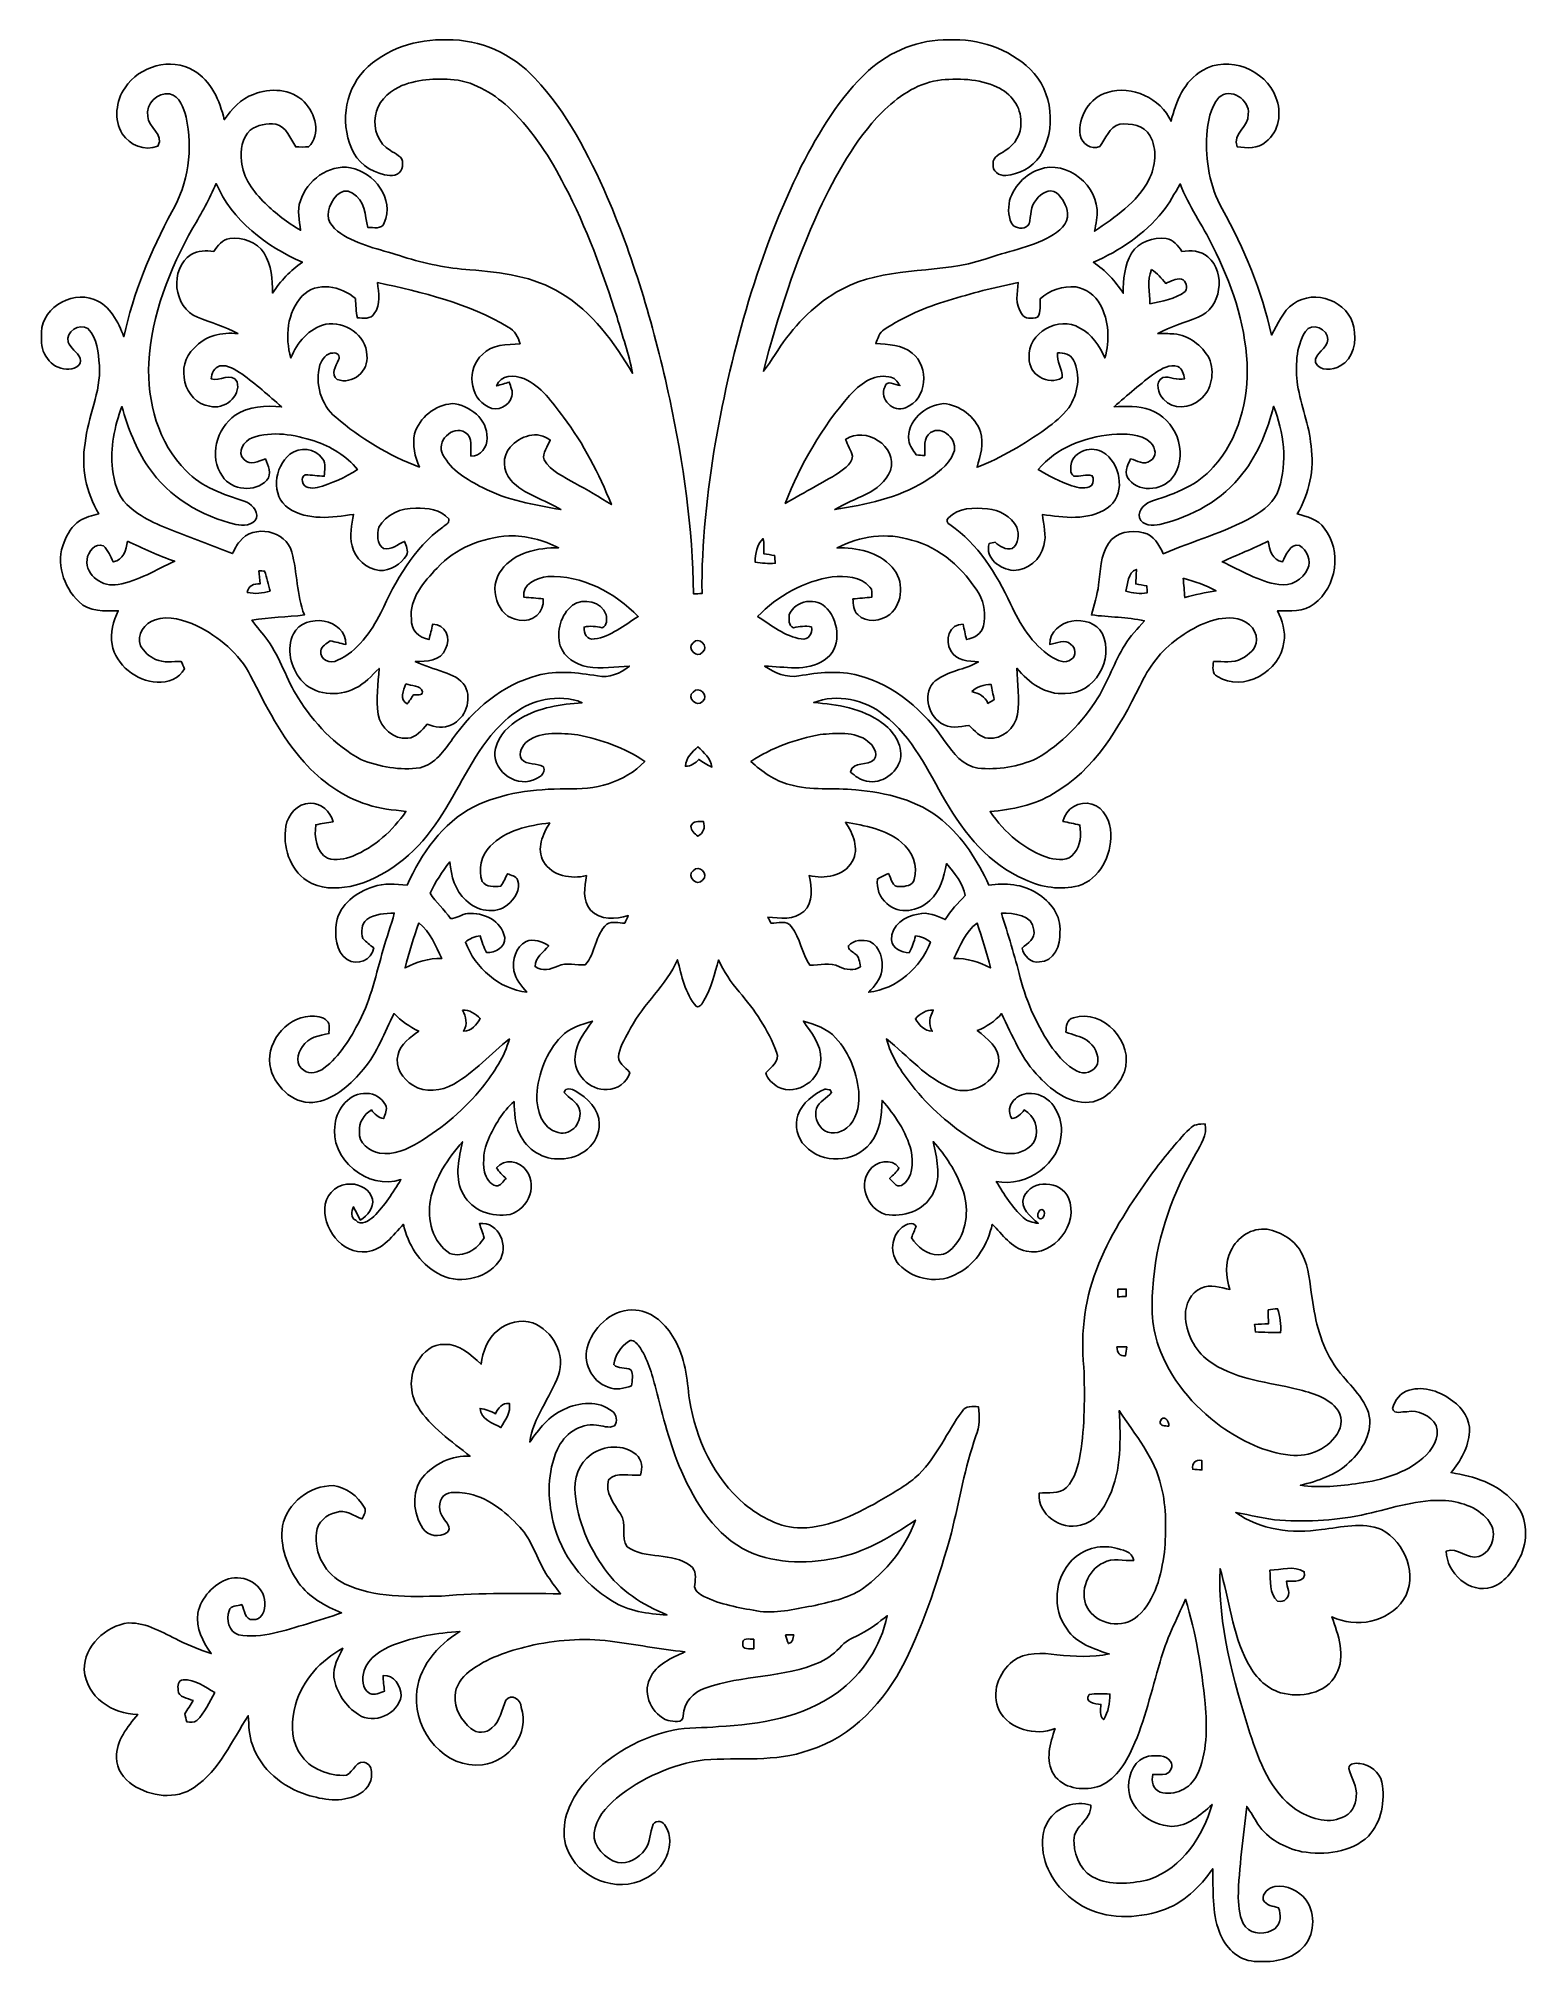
# Model space of a CAD drawing. Header units: centimetres. Extents: x -10.4 to 9.9, y -13 to 13.2.
import ezdxf

# ---------------------------------------------------------------- set-up
doc = ezdxf.new("R2010")
doc.units = ezdxf.units.CM
doc.header["$MEASUREMENT"] = 0
doc.layers.add('Camada 1', color=7, linetype='Continuous')

msp = doc.modelspace()

# ---------------------------------------------------------------- linework, layer by layer
at = {"layer": 'Camada 1', "color": 167}
for points, knots in [([(-5.96018, 12.76879), (-5.67019, 13.06653), (-5.24228, 13.20658), (-4.83164, 13.18754), (-4.83164, 13.18754), (-4.37973, 13.20023), (-3.93734, 12.99562), (-3.63361, 12.66472), (-3.63361, 12.66472), (-3.19475, 12.20187), (-2.90194, 11.62332), (-2.64583, 11.04477), (-2.64583, 11.04477), (-2.26659, 10.16035), (-1.99777, 9.23183), (-1.79422, 8.29239), (-1.79422, 8.29239), (-1.60972, 7.41927), (-1.4792, 6.53062), (-1.47038, 5.63738), (-1.47038, 5.63738), (-1.43157, 5.63845), (-1.39276, 5.6395), (-1.35361, 5.64056), (-1.35361, 5.64056), (-1.36418, 6.3327), (-1.28198, 7.02239), (-1.17157, 7.70466), (-1.17157, 7.70466), (-0.94156, 8.99971), (-0.5842, 10.28276), (0, 11.46527), (0, 11.46527), (0.24377, 11.93834), (0.52246, 12.40648), (0.91792, 12.76914), (0.91792, 12.76914), (1.21284, 13.03796), (1.60901, 13.19705), (2.00978, 13.18789), (2.00978, 13.18789), (2.41265, 13.20694), (2.82963, 13.07112), (3.12137, 12.78784), (3.12137, 12.78784), (3.43041, 12.48268), (3.48333, 11.96551), (3.25225, 11.60039), (3.25225, 11.60039), (3.14819, 11.44799), (2.96862, 11.35345), (2.78623, 11.34074), (2.78623, 11.34074), (2.69699, 11.32769), (2.59749, 11.40248), (2.6162, 11.49808), (2.6162, 11.49808), (2.60456, 11.60004), (2.71568, 11.63143), (2.78129, 11.68011), (2.78129, 11.68011), (2.91465, 11.75879), (3.00248, 11.90872), (2.99191, 12.06535), (2.99191, 12.06535), (3.00214, 12.27525), (2.85467, 12.46187), (2.66912, 12.54441), (2.66912, 12.54441), (2.41723, 12.65977), (2.13006, 12.66965), (1.85914, 12.63614), (1.85914, 12.63614), (1.56209, 12.58711), (1.30844, 12.40648), (1.09784, 12.20011), (1.09784, 12.20011), (0.72602, 11.81946), (0.46848, 11.34674), (0.24236, 10.86979), (0.24236, 10.86979), (-0.07761, 10.16212), (-0.32315, 9.42233), (-0.51788, 8.67092), (-0.51788, 8.67092), (-0.39933, 8.81379), (-0.31537, 8.98066), (-0.20109, 9.12636), (-0.20109, 9.12636), (0.02504, 9.42975), (0.3175, 9.6908), (0.66604, 9.84426), (0.66604, 9.84426), (1.24812, 10.10038), (1.90641, 10.00125), (2.50437, 10.19844), (2.50437, 10.19844), (2.8, 10.30358), (3.11643, 10.35508), (3.39407, 10.50607), (3.39407, 10.50607), (3.50697, 10.57521), (3.6463, 10.67435), (3.63114, 10.82428), (3.63114, 10.82428), (3.61809, 10.93082), (3.56164, 11.03524), (3.47909, 11.10332), (3.47909, 11.10332), (3.38067, 11.16965), (3.26602, 11.09274), (3.20428, 11.01301), (3.20428, 11.01301), (3.12242, 10.92164), (3.1316, 10.79287), (3.10832, 10.6807), (3.10832, 10.6807), (3.06811, 10.60414), (2.95556, 10.61191), (2.89243, 10.65318), (2.89243, 10.65318), (2.81622, 10.74949), (2.81798, 10.88248), (2.84056, 10.99678), (2.84056, 10.99678), (2.90089, 11.21762), (3.09421, 11.3926), (3.31611, 11.44305), (3.31611, 11.44305), (3.70557, 11.51678), (4.10457, 11.1199), (4.02449, 10.72938), (4.02449, 10.72938), (4.01601, 10.67964), (4.00649, 10.6299), (3.99837, 10.58015), (3.99837, 10.58015), (4.27777, 10.7703), (4.57553, 10.97103), (4.73709, 11.27794), (4.73709, 11.27794), (4.83164, 11.46174), (4.8588, 11.6974), (4.75333, 11.88261), (4.75333, 11.88261), (4.67465, 12.02477), (4.48909, 12.05406), (4.34162, 12.03818), (4.34162, 12.03818), (4.19488, 12.00079), (4.15254, 11.83957), (4.06858, 11.73339), (4.06858, 11.73339), (3.95145, 11.68646), (3.82551, 11.76867), (3.804, 11.88896), (3.804, 11.88896), (3.76695, 12.13731), (3.93242, 12.4033), (4.17583, 12.47245), (4.17583, 12.47245), (4.50849, 12.57264), (4.89832, 12.39448), (5.04155, 12.07769), (5.04155, 12.07769), (5.10433, 12.34439), (5.2197, 12.62768), (5.4691, 12.77055), (5.4691, 12.77055), (5.82153, 12.98504), (6.33095, 12.78325), (6.47064, 12.40261), (6.47064, 12.40261), (6.55425, 12.20011), (6.5165, 11.93553), (6.33482, 11.79829), (6.33482, 11.79829), (6.22687, 11.7034), (6.07377, 11.70939), (5.94077, 11.73021), (5.94077, 11.73021), (5.87375, 11.91118), (6.10305, 12.00114), (6.09316, 12.174), (6.09316, 12.174), (6.1221, 12.37226), (5.84658, 12.54759), (5.69453, 12.40049), (5.69453, 12.40049), (5.57106, 12.26255), (5.54601, 12.06676), (5.52767, 11.88966), (5.52767, 11.88966), (5.51074, 11.54535), (5.56682, 11.18799), (5.73863, 10.88531), (5.73863, 10.88531), (6.04025, 10.34591), (6.2745, 9.767), (6.41173, 9.1641), (6.41173, 9.1641), (6.49781, 9.31403), (6.5592, 9.48936), (6.71089, 9.58814), (6.71089, 9.58814), (6.99347, 9.80404), (7.46972, 9.62201), (7.53251, 9.27064), (7.53251, 9.27064), (7.57344, 9.07979), (7.53073, 8.84449), (7.34694, 8.74289), (7.34694, 8.74289), (7.245, 8.68715), (7.06966, 8.66633), (7.0097, 8.79016), (7.0097, 8.79016), (6.99135, 8.92421), (7.17585, 8.9729), (7.17832, 9.10201), (7.17832, 9.10201), (7.18996, 9.24912), (6.95184, 9.34896), (6.87246, 9.21244), (6.87246, 9.21244), (6.73664, 8.99759), (6.7391, 8.72701), (6.7638, 8.48324), (6.7638, 8.48324), (6.81567, 8.20384), (6.92538, 7.9375), (6.95006, 7.65245), (6.95006, 7.65245), (6.99664, 7.33319), (6.92502, 7.00298), (6.76063, 6.72641), (6.76063, 6.72641), (6.89468, 6.68937), (7.04566, 6.65339), (7.12927, 6.53062), (7.12927, 6.53062), (7.37305, 6.22511), (7.30074, 5.72981), (6.99065, 5.49875), (6.99065, 5.49875), (6.84954, 5.38726), (6.66221, 5.40561), (6.49427, 5.40702), (6.49427, 5.40702), (6.55284, 5.27227), (6.60646, 5.12692), (6.58106, 4.97733), (6.58106, 4.97733), (6.53345, 4.58116), (6.02473, 4.28695), (5.67302, 4.50919), (5.67302, 4.50919), (5.59505, 4.548), (5.61233, 4.6429), (5.6201, 4.71311), (5.6201, 4.71311), (5.74886, 4.7191), (5.88822, 4.68595), (6.00604, 4.75473), (6.00604, 4.75473), (6.1027, 4.80625), (6.20535, 4.88879), (6.20572, 5.00909), (6.20572, 5.00909), (6.21205, 5.17418), (6.04555, 5.29449), (5.89385, 5.30647), (5.89385, 5.30647), (5.61374, 5.32799), (5.35481, 5.18407), (5.13396, 5.02708), (5.13396, 5.02708), (4.9029, 4.86516), (4.7318, 4.63267), (4.61468, 4.37832), (4.61468, 4.37832), (4.33422, 3.81669), (3.99944, 3.23461), (3.43712, 2.91394), (3.43712, 2.91394), (3.17641, 2.75483), (2.87267, 2.69769), (2.57281, 2.66805), (2.57281, 2.66805), (2.77142, 2.38407), (3.04765, 2.13747), (3.38349, 2.03376), (3.38349, 2.03376), (3.49532, 2.00871), (3.64701, 1.98931), (3.72004, 2.10043), (3.72004, 2.10043), (3.81494, 2.20556), (3.81212, 2.35408), (3.79835, 2.48567), (3.79835, 2.48567), (3.72109, 2.5026), (3.64348, 2.51777), (3.56658, 2.53505), (3.56658, 2.53505), (3.60362, 2.70756), (3.79201, 2.82363), (3.96205, 2.77176), (3.96205, 2.77176), (4.12996, 2.7185), (4.21852, 2.53152), (4.21781, 2.36466), (4.21781, 2.36466), (4.23226, 2.07115), (4.07105, 1.748), (3.77718, 1.657), (3.77718, 1.657), (3.53413, 1.59244), (3.27235, 1.63724), (3.04729, 1.74271), (3.04729, 1.74271), (2.56645, 1.94627), (2.21896, 2.36784), (1.96639, 2.81128), (1.96639, 2.81128), (1.72437, 3.22615), (1.51729, 3.6844), (1.12676, 3.98463), (1.12676, 3.98463), (0.86359, 4.19664), (0.48682, 4.28096), (0.16827, 4.15395), (0.16827, 4.15395), (0.49035, 4.13244), (0.8262, 4.07458), (1.09466, 3.88301), (1.09466, 3.88301), (1.2513, 3.77119), (1.38219, 3.58846), (1.35254, 3.38666), (1.35254, 3.38666), (1.30386, 3.19122), (1.0929, 3.03812), (0.89005, 3.08468), (0.89005, 3.08468), (0.80398, 3.09808), (0.73483, 3.15489), (0.66922, 3.20745), (0.66922, 3.20745), (0.70767, 3.3669), (0.90452, 3.28117), (0.99484, 3.3803), (0.99484, 3.3803), (1.05127, 3.4685), (0.9779, 3.57046), (0.90874, 3.62584), (0.90874, 3.62584), (0.72424, 3.77013), (0.47271, 3.73379), (0.25541, 3.71863), (0.25541, 3.71863), (-0.0762, 3.65478), (-0.4064, 3.54329), (-0.68686, 3.35138), (-0.68686, 3.35138), (-0.53833, 3.21062), (-0.36405, 3.09138), (-0.16403, 3.03847), (-0.16403, 3.03847), (0.13053, 2.95098), (0.43992, 2.99685), (0.74117, 2.96474), (0.74117, 2.96474), (1.15746, 2.92734), (1.59103, 2.8268), (1.91947, 2.55376), (1.91947, 2.55376), (2.20169, 2.31705), (2.40488, 1.99955), (2.55693, 1.66687), (2.55693, 1.66687), (2.78024, 1.69509), (3.01907, 1.6831), (3.21274, 1.55575), (3.21274, 1.55575), (3.39831, 1.4478), (3.54894, 1.24777), (3.5246, 1.02305), (3.5246, 1.02305), (3.53764, 0.85054), (3.44874, 0.61665), (3.24555, 0.61841), (3.24555, 0.61841), (3.12561, 0.60359), (3.03459, 0.70026), (3.00884, 0.80892), (3.00884, 0.80892), (3.08539, 0.87241), (3.19546, 0.93591), (3.17041, 1.05375), (3.17041, 1.05375), (3.15701, 1.26471), (2.88995, 1.28517), (2.72767, 1.28376), (2.72767, 1.28376), (2.81939, 0.99236), (2.90865, 0.6999), (2.98591, 0.40393), (2.98591, 0.40393), (3.0741, 0.05997), (3.22297, -0.26882), (3.42652, -0.55986), (3.42652, -0.55986), (3.5193, -0.67663), (3.61809, -0.79869), (3.75355, -0.86747), (3.75355, -0.86747), (3.85304, -0.92428), (3.99167, -0.87982), (4.03647, -0.77435), (4.03647, -0.77435), (4.06681, -0.64735), (3.99486, -0.52), (3.89361, -0.44732), (3.89361, -0.44732), (3.80541, -0.3937), (3.7024, -0.37429), (3.60749, -0.33689), (3.60749, -0.33689), (3.60961, -0.25858), (3.62091, -0.16581), (3.71086, -0.14216), (3.71086, -0.14216), (4.12009, -0.01305), (4.54271, -0.48119), (4.40443, -0.87877), (4.40443, -0.87877), (4.33105, -1.06539), (4.17688, -1.23577), (3.97791, -1.28658), (3.97791, -1.28658), (3.69076, -1.34055), (3.43288, -1.14899), (3.24555, -0.95284), (3.24555, -0.95284), (3.00389, -0.71013), (2.88008, -0.38629), (2.73015, -0.08536), (2.73015, -0.08536), (2.64089, -0.18944), (2.52552, -0.26563), (2.39888, -0.31679), (2.39888, -0.31679), (2.53364, -0.42579), (2.70191, -0.54434), (2.69309, -0.74012), (2.69309, -0.74012), (2.66135, -1.02622), (2.32268, -1.2065), (2.0588, -1.10666), (2.0588, -1.10666), (1.70074, -0.97189), (1.45625, -0.65899), (1.16063, -0.42969), (1.16063, -0.42969), (1.22132, -0.66815), (1.36418, -0.87347), (1.50953, -1.06715), (1.50953, -1.06715), (1.74412, -1.36172), (2.032, -1.6129), (2.34984, -1.81397), (2.34984, -1.81397), (2.50367, -1.90712), (2.67299, -1.99707), (2.85784, -1.99319), (2.85784, -1.99319), (2.98838, -1.99284), (3.12525, -1.92933), (3.18523, -1.80869), (3.18523, -1.80869), (3.2452, -1.65805), (3.18169, -1.47672), (3.03988, -1.39734), (3.03988, -1.39734), (2.99507, -1.45204), (2.94674, -1.50847), (2.87126, -1.51553), (2.87126, -1.51553), (2.75554, -1.33526), (2.95945, -1.15288), (3.13867, -1.17369), (3.13867, -1.17369), (3.39478, -1.18251), (3.55669, -1.45732), (3.54541, -1.69367), (3.54541, -1.69367), (3.54188, -2.13006), (3.07092, -2.45638), (2.65677, -2.37384), (2.65677, -2.37384), (2.76577, -2.54706), (2.87372, -2.72591), (3.02682, -2.86456), (3.02682, -2.86456), (3.07974, -2.91994), (3.15665, -2.93334), (3.22932, -2.94393), (3.22932, -2.94393), (3.1309, -2.8508), (2.97427, -2.74002), (3.03459, -2.58304), (3.03459, -2.58304), (3.1443, -2.33749), (3.53694, -2.35902), (3.64418, -2.59785), (3.64418, -2.59785), (3.78882, -2.94357), (3.4484, -3.40501), (3.06811, -3.32458), (3.06811, -3.32458), (2.86278, -3.27871), (2.74355, -3.09562), (2.60349, -2.95697), (2.60349, -2.95697), (2.54282, -3.22615), (2.39218, -3.48543), (2.14383, -3.62055), (2.14383, -3.62055), (1.8877, -3.77754), (1.53563, -3.71792), (1.33032, -3.50485), (1.33032, -3.50485), (1.19909, -3.36196), (1.22449, -3.11714), (1.37442, -2.9979), (1.37442, -2.9979), (1.42558, -2.95451), (1.52011, -2.91499), (1.56562, -2.98696), (1.56562, -2.98696), (1.54515, -3.03776), (1.51977, -3.0868), (1.50283, -3.13937), (1.50283, -3.13937), (1.57938, -3.26743), (1.7145, -3.37502), (1.87006, -3.37219), (1.87006, -3.37219), (1.96849, -3.37855), (2.04505, -3.30234), (2.10361, -3.23285), (2.10361, -3.23285), (2.27188, -3.01871), (2.28599, -2.7178), (2.19392, -2.46873), (2.19392, -2.46873), (2.10679, -2.23237), (1.96708, -2.01682), (1.79951, -1.82986), (1.79951, -1.82986), (1.84326, -2.0521), (1.90994, -2.29446), (1.80622, -2.51071), (1.80622, -2.51071), (1.71272, -2.74601), (1.43722, -2.85396), (1.19873, -2.82999), (1.19873, -2.82999), (0.93062, -2.80528), (0.762, -2.44722), (0.92638, -2.22919), (0.92638, -2.22919), (1.00295, -2.09479), (1.24001, -2.05034), (1.33032, -2.18651), (1.33032, -2.18651), (1.30422, -2.2472), (1.24707, -2.28564), (1.20402, -2.33327), (1.20402, -2.33327), (1.24777, -2.37771), (1.29117, -2.45356), (1.3663, -2.43028), (1.3663, -2.43028), (1.52646, -2.33115), (1.52858, -2.11561), (1.49613, -1.95121), (1.49613, -1.95121), (1.43016, -1.69228), (1.27387, -1.46719), (1.10101, -1.26753), (1.10101, -1.26753), (1.08937, -1.47038), (1.08232, -1.69474), (0.93768, -1.8542), (0.93768, -1.8542), (0.73025, -2.12372), (0.27975, -2.13854), (0.05079, -1.88911), (0.05079, -1.88911), (-0.06068, -1.78293), (-0.0896, -1.61254), (-0.04726, -1.46826), (-0.04726, -1.46826), (0.0134, -1.30174), (0.16403, -1.18426), (0.32066, -1.11337), (0.32066, -1.11337), (0.33901, -1.11619), (0.3757, -1.12253), (0.39404, -1.12535), (0.39404, -1.12535), (0.39404, -1.12535), (0.41168, -1.16099), (0.41168, -1.16099), (0.41168, -1.16099), (0.3496, -1.24037), (0.24236, -1.28164), (0.20496, -1.38007), (0.20496, -1.38007), (0.17744, -1.47813), (0.21449, -1.58396), (0.28363, -1.65559), (0.28363, -1.65559), (0.37853, -1.74059), (0.52916, -1.72191), (0.62123, -1.64217), (0.62123, -1.64217), (0.7514, -1.53775), (0.78705, -1.35819), (0.78634, -1.19979), (0.78634, -1.19979), (0.76941, -0.91334), (0.6625, -0.62723), (0.46813, -0.4138), (0.46813, -0.4138), (0.35453, -0.28539), (0.18379, -0.23988), (0.0275, -0.18732), (0.0275, -0.18732), (0.13299, -0.345), (0.27094, -0.50482), (0.26599, -0.70626), (0.26599, -0.70626), (0.26916, -0.98565), (-0.05856, -1.21284), (-0.31537, -1.08654), (-0.31537, -1.08654), (-0.38559, -1.03893), (-0.46567, -0.97895), (-0.48365, -0.89146), (-0.48365, -0.89146), (-0.40993, -0.8128), (-0.28821, -0.73659), (-0.3376, -0.60995), (-0.3376, -0.60995), (-0.45154, -0.30656), (-0.63534, -0.03245), (-0.84842, 0.21025), (-0.84842, 0.21025), (-0.96448, 0.34008), (-1.05268, 0.49072), (-1.12994, 0.64593), (-1.12994, 0.64593), (-1.18285, 0.4572), (-1.22237, 0.2607), (-1.32749, 0.09207), (-1.32749, 0.09207), (-1.35466, 0.05537), (-1.37759, -0.00952), (-1.43474, 0.01447), (-1.43474, 0.01447), (-1.58679, 0.1912), (-1.63054, 0.42969), (-1.68909, 0.64876), (-1.68909, 0.64876), (-1.84043, 0.29632), (-2.15335, 0.05221), (-2.32867, -0.28504), (-2.32867, -0.28504), (-2.3876, -0.39863), (-2.46027, -0.5087), (-2.48884, -0.635), (-2.48884, -0.635), (-2.51989, -0.75282), (-2.39747, -0.81104), (-2.3382, -0.8911), (-2.3382, -0.8911), (-2.37559, -1.01952), (-2.51142, -1.12077), (-2.64688, -1.11972), (-2.64688, -1.11972), (-2.885, -1.13524), (-3.10938, -0.90874), (-3.08504, -0.66957), (-3.08504, -0.66957), (-3.07552, -0.48294), (-2.9471, -0.33584), (-2.84902, -0.18696), (-2.84902, -0.18696), (-2.9979, -0.23741), (-3.15982, -0.27939), (-3.27166, -0.39722), (-3.27166, -0.39722), (-3.47839, -0.61066), (-3.58634, -0.90664), (-3.60785, -1.19909), (-3.60785, -1.19909), (-3.61138, -1.39982), (-3.53554, -1.65381), (-3.3147, -1.70568), (-3.3147, -1.70568), (-3.1309, -1.76072), (-2.9718, -1.54798), (-3.02789, -1.38041), (-3.02789, -1.38041), (-3.06105, -1.27916), (-3.17253, -1.24071), (-3.23144, -1.15887), (-3.23144, -1.15887), (-3.22155, -1.08795), (-3.12313, -1.10949), (-3.08256, -1.13982), (-3.08256, -1.13982), (-2.9224, -1.23472), (-2.74849, -1.3836), (-2.75802, -1.58784), (-2.75802, -1.58784), (-2.73967, -1.86407), (-3.0226, -2.07151), (-3.28012, -2.06516), (-3.28012, -2.06516), (-3.51472, -2.0828), (-3.74509, -1.93922), (-3.84069, -1.72614), (-3.84069, -1.72614), (-3.9123, -1.58996), (-3.90418, -1.43262), (-3.91724, -1.2841), (-3.91724, -1.2841), (-4.07458, -1.42205), (-4.18182, -1.6076), (-4.26685, -1.79634), (-4.26685, -1.79634), (-4.33175, -1.93533), (-4.3441, -2.09373), (-4.32118, -2.24437), (-4.32118, -2.24437), (-4.29436, -2.32197), (-4.24956, -2.41547), (-4.16102, -2.43416), (-4.16102, -2.43416), (-4.09821, -2.43592), (-4.06681, -2.36996), (-4.02519, -2.33398), (-4.02519, -2.33398), (-4.0707, -2.28669), (-4.12291, -2.24437), (-4.15466, -2.18651), (-4.15466, -2.18651), (-4.0587, -2.05246), (-3.82763, -2.09515), (-3.74721, -2.22778), (-3.74721, -2.22778), (-3.58174, -2.44722), (-3.7525, -2.80563), (-4.02132, -2.83033), (-4.02132, -2.83033), (-4.26049, -2.85574), (-4.53107, -2.7425), (-4.62738, -2.51071), (-4.62738, -2.51071), (-4.73075, -2.29481), (-4.66266, -2.05351), (-4.62104, -1.83161), (-4.62104, -1.83161), (-4.81999, -2.06021), (-4.99533, -2.32445), (-5.05777, -2.62536), (-5.05777, -2.62536), (-5.1068, -2.88924), (-5.02954, -3.20428), (-4.79071, -3.35314), (-4.79071, -3.35314), (-4.6101, -3.42018), (-4.41254, -3.29812), (-4.32576, -3.13972), (-4.32576, -3.13972), (-4.34199, -3.07445), (-4.36915, -3.01237), (-4.38891, -2.94852), (-4.38891, -2.94852), (-4.12221, -2.91253), (-3.97791, -3.26743), (-4.12255, -3.46428), (-4.12255, -3.46428), (-4.31058, -3.71369), (-4.69406, -3.78459), (-4.96076, -3.62232), (-4.96076, -3.62232), (-5.21017, -3.4858), (-5.36363, -3.22791), (-5.42642, -2.95697), (-5.42642, -2.95697), (-5.56965, -3.10761), (-5.70264, -3.30376), (-5.92632, -3.33162), (-5.92632, -3.33162), (-6.2685, -3.37114), (-6.54297, -3.00319), (-6.49145, -2.68286), (-6.49145, -2.68286), (-6.46394, -2.52165), (-6.30237, -2.39501), (-6.13938, -2.40805), (-6.13938, -2.40805), (-6.01345, -2.41053), (-5.87903, -2.48391), (-5.84588, -2.61267), (-5.84588, -2.61267), (-5.83035, -2.73368), (-5.91149, -2.84444), (-6.01415, -2.89947), (-6.01415, -2.89947), (-6.04485, -2.83845), (-6.07447, -2.77707), (-6.10729, -2.71744), (-6.10729, -2.71744), (-6.13233, -2.782), (-6.15138, -2.86456), (-6.07554, -2.903), (-6.07554, -2.903), (-5.99863, -2.9852), (-5.89455, -2.90724), (-5.8307, -2.84902), (-5.8307, -2.84902), (-5.68042, -2.70369), (-5.57035, -2.52377), (-5.45853, -2.34843), (-5.45853, -2.34843), (-5.90549, -2.50189), (-6.44418, -2.06233), (-6.3574, -1.58891), (-6.3574, -1.58891), (-6.33236, -1.37795), (-6.15631, -1.15817), (-5.92771, -1.17439), (-5.92771, -1.17439), (-5.81978, -1.17016), (-5.72169, -1.23859), (-5.66844, -1.32927), (-5.66844, -1.32927), (-5.63808, -1.39171), (-5.67655, -1.45696), (-5.69348, -1.51694), (-5.69348, -1.51694), (-5.76862, -1.50812), (-5.81766, -1.45204), (-5.8621, -1.397), (-5.8621, -1.397), (-5.9637, -1.45979), (-6.03462, -1.57056), (-6.02402, -1.69333), (-6.02402, -1.69333), (-6.04237, -1.85032), (-5.88963, -1.96144), (-5.75098, -1.98649), (-5.75098, -1.98649), (-5.55978, -2.0186), (-5.3742, -1.93357), (-5.21263, -1.83973), (-5.21263, -1.83973), (-4.88421, -1.63936), (-4.58823, -1.3843), (-4.34516, -1.0862), (-4.34516, -1.0862), (-4.19311, -0.88688), (-4.04459, -0.67522), (-3.9811, -0.42932), (-3.9811, -0.42932), (-4.23686, -0.63076), (-4.45276, -0.88477), (-4.73957, -1.04493), (-4.73957, -1.04493), (-4.90536, -1.14158), (-5.12974, -1.17193), (-5.2966, -1.06221), (-5.2966, -1.06221), (-5.43453, -0.9772), (-5.54918, -0.81173), (-5.49875, -0.64416), (-5.49875, -0.64416), (-5.46629, -0.49494), (-5.3287, -0.41134), (-5.21723, -0.32349), (-5.21723, -0.32349), (-5.34353, -0.26599), (-5.4557, -0.18345), (-5.55237, -0.08502), (-5.55237, -0.08502), (-5.68501, -0.33972), (-5.77956, -0.61877), (-5.96759, -0.84101), (-5.96759, -0.84101), (-6.13516, -1.04034), (-6.34118, -1.23684), (-6.60541, -1.28905), (-6.60541, -1.28905), (-6.89397, -1.34584), (-7.15715, -1.10701), (-7.23511, -0.8442), (-7.23511, -0.8442), (-7.32189, -0.50765), (-7.04003, -0.14252), (-6.69819, -0.11923), (-6.69819, -0.11923), (-6.61775, -0.11818), (-6.52356, -0.12206), (-6.4657, -0.18696), (-6.4657, -0.18696), (-6.41702, -0.2293), (-6.44348, -0.29915), (-6.43995, -0.35489), (-6.43995, -0.35489), (-6.57048, -0.38417), (-6.72465, -0.40852), (-6.79979, -0.53374), (-6.79979, -0.53374), (-6.87317, -0.62476), (-6.90279, -0.79058), (-6.78356, -0.8576), (-6.78356, -0.8576), (-6.70065, -0.92321), (-6.58529, -0.88547), (-6.5084, -0.83007), (-6.5084, -0.83007), (-6.29072, -0.66462), (-6.14856, -0.42509), (-6.02438, -0.18661), (-6.02438, -0.18661), (-5.86563, 0.1203), (-5.79649, 0.46073), (-5.70052, 0.78987), (-5.70052, 0.78987), (-5.6536, 0.95566), (-5.59223, 1.11724), (-5.55059, 1.28481), (-5.55059, 1.28481), (-5.6776, 1.28164), (-5.81589, 1.27565), (-5.92242, 1.19661), (-5.92242, 1.19661), (-6.00428, 1.13875), (-6.00145, 1.02481), (-5.97887, 0.93768), (-5.97887, 0.93768), (-5.93514, 0.889), (-5.88044, 0.8516), (-5.82999, 0.80997), (-5.82999, 0.80997), (-5.85294, 0.64452), (-6.05613, 0.56232), (-6.19125, 0.65298), (-6.19125, 0.65298), (-6.35246, 0.76376), (-6.36376, 0.98248), (-6.33835, 1.15817), (-6.33835, 1.15817), (-6.29179, 1.40475), (-6.0646, 1.57161), (-5.83776, 1.64394), (-5.83776, 1.64394), (-5.68888, 1.69579), (-5.52979, 1.67852), (-5.37632, 1.66652), (-5.37632, 1.66652), (-5.18054, 2.09585), (-4.89444, 2.51354), (-4.4651, 2.73473), (-4.4651, 2.73473), (-4.0774, 2.92629), (-3.63748, 2.97744), (-3.20957, 2.97956), (-3.20957, 2.97956), (-2.82081, 2.9605), (-2.40805, 3.05859), (-2.13465, 3.35209), (-2.13465, 3.35209), (-2.40665, 3.53976), (-2.72767, 3.64559), (-3.04835, 3.71474), (-3.04835, 3.71474), (-3.27554, 3.7345), (-3.5373, 3.7726), (-3.73308, 3.62654), (-3.73308, 3.62654), (-3.80259, 3.57187), (-3.86644, 3.46779), (-3.81669, 3.38101), (-3.81669, 3.38101), (-3.73909, 3.29952), (-3.60574, 3.33762), (-3.51472, 3.27766), (-3.51472, 3.27766), (-3.4731, 3.18206), (-3.58705, 3.12596), (-3.66006, 3.09774), (-3.66006, 3.09774), (-3.91512, 2.9979), (-4.24003, 3.25578), (-4.16842, 3.52848), (-4.16842, 3.52848), (-4.12996, 3.71086), (-3.98463, 3.84703), (-3.82975, 3.93841), (-3.82975, 3.93841), (-3.5754, 4.08657), (-3.27871, 4.13419), (-2.98908, 4.15254), (-2.98908, 4.15254), (-3.14571, 4.22416), (-3.32668, 4.22239), (-3.4932, 4.19522), (-3.4932, 4.19522), (-3.79518, 4.14055), (-4.04318, 3.93488), (-4.23367, 3.70416), (-4.23367, 3.70416), (-4.53743, 3.33162), (-4.71382, 2.87655), (-4.99356, 2.48742), (-4.99356, 2.48742), (-5.27227, 2.0902), (-5.67124, 1.75541), (-6.15314, 1.64711), (-6.15314, 1.64711), (-6.34929, 1.61748), (-6.56836, 1.60901), (-6.73981, 1.72473), (-6.73981, 1.72473), (-6.97793, 1.88277), (-7.07284, 2.19533), (-7.02875, 2.46839), (-7.02875, 2.46839), (-7.00017, 2.62607), (-6.87034, 2.78448), (-6.6989, 2.78236), (-6.6989, 2.78236), (-6.54931, 2.78765), (-6.41738, 2.67229), (-6.38493, 2.52942), (-6.38493, 2.52942), (-6.4636, 2.516), (-6.54227, 2.50331), (-6.62057, 2.48884), (-6.62057, 2.48884), (-6.64174, 2.32339), (-6.61811, 2.12407), (-6.46007, 2.032), (-6.46007, 2.032), (-6.34646, 1.99955), (-6.2237, 2.01753), (-6.11611, 2.06233), (-6.11611, 2.06233), (-5.81837, 2.18334), (-5.57213, 2.40805), (-5.3915, 2.67088), (-5.3915, 2.67088), (-5.56823, 2.69239), (-5.74745, 2.70581), (-5.91679, 2.76365), (-5.91679, 2.76365), (-6.25264, 2.87019), (-6.54755, 3.08256), (-6.78039, 3.34432), (-6.78039, 3.34432), (-7.09295, 3.68793), (-7.29684, 4.10986), (-7.50851, 4.51872), (-7.50851, 4.51872), (-7.66163, 4.82528), (-7.94032, 5.05107), (-8.24229, 5.20171), (-8.24229, 5.20171), (-8.41728, 5.28143), (-8.62153, 5.34775), (-8.81203, 5.28355), (-8.81203, 5.28355), (-8.95244, 5.2384), (-9.07308, 5.07929), (-9.01064, 4.93006), (-9.01064, 4.93006), (-8.96513, 4.84716), (-8.88964, 4.78189), (-8.80356, 4.74379), (-8.80356, 4.74379), (-8.69456, 4.68982), (-8.57037, 4.71769), (-8.45361, 4.71346), (-8.45361, 4.71346), (-8.44303, 4.68877), (-8.42186, 4.63902), (-8.41127, 4.61432), (-8.41127, 4.61432), (-8.48042, 4.47957), (-8.63987, 4.42348), (-8.78346, 4.43123), (-8.78346, 4.43123), (-9.06674, 4.4524), (-9.34507, 4.66019), (-9.39834, 4.94736), (-9.39834, 4.94736), (-9.42975, 5.10575), (-9.37965, 5.26345), (-9.31403, 5.40597), (-9.31403, 5.40597), (-9.49854, 5.40244), (-9.70808, 5.39043), (-9.85131, 5.53013), (-9.85131, 5.53013), (-10.06157, 5.73156), (-10.16917, 6.0667), (-10.05169, 6.3433), (-10.05169, 6.3433), (-10.00936, 6.45583), (-9.94304, 6.56342), (-9.8425, 6.63256), (-9.8425, 6.63256), (-9.76241, 6.68231), (-9.66823, 6.70136), (-9.57862, 6.72711), (-9.57862, 6.72711), (-9.75395, 7.01392), (-9.82097, 7.36106), (-9.76559, 7.69267), (-9.76559, 7.69267), (-9.73032, 8.05109), (-9.54652, 8.38481), (-9.57086, 8.7503), (-9.57086, 8.7503), (-9.58391, 8.92457), (-9.60084, 9.12071), (-9.72678, 9.25407), (-9.72678, 9.25407), (-9.84673, 9.32779), (-10.03159, 9.21137), (-9.99666, 9.0685), (-9.99666, 9.0685), (-9.96068, 8.98383), (-9.8753, 8.93233), (-9.83156, 8.85119), (-9.83156, 8.85119), (-9.79769, 8.74501), (-9.93245, 8.68644), (-10.01959, 8.70055), (-10.01959, 8.70055), (-10.23796, 8.70549), (-10.38331, 8.93233), (-10.35931, 9.13659), (-10.35931, 9.13659), (-10.4013, 9.5017), (-9.96667, 9.78182), (-9.64071, 9.64811), (-9.64071, 9.64811), (-9.42269, 9.56768), (-9.31368, 9.34366), (-9.23678, 9.14047), (-9.23678, 9.14047), (-9.10801, 9.73807), (-8.87271, 10.30887), (-8.58202, 10.84509), (-8.58202, 10.84509), (-8.35942, 11.22962), (-8.29168, 11.70163), (-8.3887, 12.13449), (-8.3887, 12.13449), (-8.42292, 12.25973), (-8.47019, 12.41777), (-8.61377, 12.4527), (-8.61377, 12.4527), (-8.77887, 12.48021), (-8.94538, 12.31406), (-8.90975, 12.14543), (-8.90975, 12.14543), (-8.91257, 11.99161), (-8.67692, 11.89813), (-8.77358, 11.74009), (-8.77358, 11.74009), (-8.94715, 11.66883), (-9.16128, 11.74997), (-9.25794, 11.90872), (-9.25794, 11.90872), (-9.37648, 12.09992), (-9.34543, 12.35568), (-9.22125, 12.5363), (-9.22125, 12.5363), (-9.02652, 12.83052), (-8.59542, 12.95576), (-8.28604, 12.77055), (-8.28604, 12.77055), (-8.04686, 12.63015), (-7.92585, 12.35886), (-7.86906, 12.09815), (-7.86906, 12.09815), (-7.76534, 12.2428), (-7.64363, 12.38462), (-7.46972, 12.44458), (-7.46972, 12.44458), (-7.24534, 12.53842), (-6.95571, 12.52184), (-6.77791, 12.34193), (-6.77791, 12.34193), (-6.62586, 12.18318), (-6.54507, 11.90166), (-6.71759, 11.72809), (-6.71759, 11.72809), (-6.7765, 11.72738), (-6.83506, 11.72738), (-6.89397, 11.72845), (-6.89397, 11.72845), (-6.96524, 11.84345), (-7.01886, 12.0022), (-7.16455, 12.03924), (-7.16455, 12.03924), (-7.28415, 12.05229), (-7.41574, 12.03359), (-7.51275, 11.9581), (-7.51275, 11.9581), (-7.62811, 11.85262), (-7.6521, 11.68258), (-7.63517, 11.53442), (-7.63517, 11.53442), (-7.61364, 11.30758), (-7.47006, 11.11637), (-7.31237, 10.96151), (-7.31237, 10.96151), (-7.16455, 10.82216), (-7.00439, 10.69374), (-6.828, 10.5918), (-6.828, 10.5918), (-6.84035, 10.72444), (-6.88057, 10.86343), (-6.83012, 10.99326), (-6.83012, 10.99326), (-6.74122, 11.2716), (-6.44596, 11.49385), (-6.14785, 11.44551), (-6.14785, 11.44551), (-5.82541, 11.38555), (-5.53861, 11.01725), (-5.68678, 10.69374), (-5.68678, 10.69374), (-5.72135, 10.59779), (-5.83352, 10.63519), (-5.91078, 10.63201), (-5.91078, 10.63201), (-5.95029, 10.79747), (-5.94783, 11.00631), (-6.12034, 11.09768), (-6.12034, 11.09768), (-6.28473, 11.20633), (-6.42055, 10.99396), (-6.44701, 10.8532), (-6.44701, 10.8532), (-6.48334, 10.70151), (-6.35175, 10.59109), (-6.23746, 10.51983), (-6.23746, 10.51983), (-5.98805, 10.37378), (-5.69911, 10.32298), (-5.42819, 10.23126), (-5.42819, 10.23126), (-5.13362, 10.13495), (-4.8274, 10.07638), (-4.51838, 10.05451), (-4.51838, 10.05451), (-4.09256, 10.01853), (-3.64949, 9.96597), (-3.27871, 9.73666), (-3.27871, 9.73666), (-2.84762, 9.4816), (-2.5534, 9.06321), (-2.29975, 8.6427), (-2.29975, 8.6427), (-2.34879, 8.9041), (-2.44264, 9.15387), (-2.51319, 9.40964), (-2.51319, 9.40964), (-2.70686, 10.02205), (-2.92734, 10.62955), (-3.22721, 11.19928), (-3.22721, 11.19928), (-3.42018, 11.57639), (-3.65337, 11.93764), (-3.95639, 12.2361), (-3.95639, 12.2361), (-4.17194, 12.43824), (-4.43476, 12.61251), (-4.73499, 12.64461), (-4.73499, 12.64461), (-4.98897, 12.66331), (-5.25533, 12.65413), (-5.48957, 12.54478), (-5.48957, 12.54478), (-5.64444, 12.46893), (-5.78131, 12.32852), (-5.80743, 12.15248), (-5.80743, 12.15248), (-5.84093, 11.97327), (-5.76615, 11.7729), (-5.60351, 11.68118), (-5.60351, 11.68118), (-5.53826, 11.63143), (-5.425, 11.60004), (-5.43772, 11.49737), (-5.43772, 11.49737), (-5.42113, 11.40283), (-5.51885, 11.32487), (-5.60846, 11.33968), (-5.60846, 11.33968), (-5.80743, 11.3552), (-6.00216, 11.46739), (-6.10093, 11.64307), (-6.10093, 11.64307), (-6.29002, 11.99937), (-6.24311, 12.47457), (-5.96018, 12.76879)], [0, 0, 0, 0, 0.003003, 0.003003, 0.003003, 0.003003, 0.00600601, 0.00600601, 0.00600601, 0.00600601, 0.00900901, 0.00900901, 0.00900901, 0.00900901, 0.01201201, 0.01201201, 0.01201201, 0.01201201, 0.01501502, 0.01501502, 0.01501502, 0.01501502, 0.01801802, 0.01801802, 0.01801802, 0.01801802, 0.02102102, 0.02102102, 0.02102102, 0.02102102, 0.02402402, 0.02402402, 0.02402402, 0.02402402, 0.02702703, 0.02702703, 0.02702703, 0.02702703, 0.03003003, 0.03003003, 0.03003003, 0.03003003, 0.03303303, 0.03303303, 0.03303303, 0.03303303, 0.03603604, 0.03603604, 0.03603604, 0.03603604, 0.03903904, 0.03903904, 0.03903904, 0.03903904, 0.04204204, 0.04204204, 0.04204204, 0.04204204, 0.04504505, 0.04504505, 0.04504505, 0.04504505, 0.04804805, 0.04804805, 0.04804805, 0.04804805, 0.05105105, 0.05105105, 0.05105105, 0.05105105, 0.05405405, 0.05405405, 0.05405405, 0.05405405, 0.05705706, 0.05705706, 0.05705706, 0.05705706, 0.06006006, 0.06006006, 0.06006006, 0.06006006, 0.06306306, 0.06306306, 0.06306306, 0.06306306, 0.06606607, 0.06606607, 0.06606607, 0.06606607, 0.06906907, 0.06906907, 0.06906907, 0.06906907, 0.07207207, 0.07207207, 0.07207207, 0.07207207, 0.07507508, 0.07507508, 0.07507508, 0.07507508, 0.07807808, 0.07807808, 0.07807808, 0.07807808, 0.08108108, 0.08108108, 0.08108108, 0.08108108, 0.08408408, 0.08408408, 0.08408408, 0.08408408, 0.08708709, 0.08708709, 0.08708709, 0.08708709, 0.09009009, 0.09009009, 0.09009009, 0.09009009, 0.09309309, 0.09309309, 0.09309309, 0.09309309, 0.0960961, 0.0960961, 0.0960961, 0.0960961, 0.0990991, 0.0990991, 0.0990991, 0.0990991, 0.1021021, 0.1021021, 0.1021021, 0.1021021, 0.10510511, 0.10510511, 0.10510511, 0.10510511, 0.10810811, 0.10810811, 0.10810811, 0.10810811, 0.11111111, 0.11111111, 0.11111111, 0.11111111, 0.11411411, 0.11411411, 0.11411411, 0.11411411, 0.11711712, 0.11711712, 0.11711712, 0.11711712, 0.12012012, 0.12012012, 0.12012012, 0.12012012, 0.12312312, 0.12312312, 0.12312312, 0.12312312, 0.12612613, 0.12612613, 0.12612613, 0.12612613, 0.12912913, 0.12912913, 0.12912913, 0.12912913, 0.13213213, 0.13213213, 0.13213213, 0.13213213, 0.13513514, 0.13513514, 0.13513514, 0.13513514, 0.13813814, 0.13813814, 0.13813814, 0.13813814, 0.14114114, 0.14114114, 0.14114114, 0.14114114, 0.14414414, 0.14414414, 0.14414414, 0.14414414, 0.14714715, 0.14714715, 0.14714715, 0.14714715, 0.15015015, 0.15015015, 0.15015015, 0.15015015, 0.15315315, 0.15315315, 0.15315315, 0.15315315, 0.15615616, 0.15615616, 0.15615616, 0.15615616, 0.15915916, 0.15915916, 0.15915916, 0.15915916, 0.16216216, 0.16216216, 0.16216216, 0.16216216, 0.16516517, 0.16516517, 0.16516517, 0.16516517, 0.16816817, 0.16816817, 0.16816817, 0.16816817, 0.17117117, 0.17117117, 0.17117117, 0.17117117, 0.17417417, 0.17417417, 0.17417417, 0.17417417, 0.17717718, 0.17717718, 0.17717718, 0.17717718, 0.18018018, 0.18018018, 0.18018018, 0.18018018, 0.18318318, 0.18318318, 0.18318318, 0.18318318, 0.18618619, 0.18618619, 0.18618619, 0.18618619, 0.18918919, 0.18918919, 0.18918919, 0.18918919, 0.19219219, 0.19219219, 0.19219219, 0.19219219, 0.1951952, 0.1951952, 0.1951952, 0.1951952, 0.1981982, 0.1981982, 0.1981982, 0.1981982, 0.2012012, 0.2012012, 0.2012012, 0.2012012, 0.2042042, 0.2042042, 0.2042042, 0.2042042, 0.20720721, 0.20720721, 0.20720721, 0.20720721, 0.21021021, 0.21021021, 0.21021021, 0.21021021, 0.21321321, 0.21321321, 0.21321321, 0.21321321, 0.21621622, 0.21621622, 0.21621622, 0.21621622, 0.21921922, 0.21921922, 0.21921922, 0.21921922, 0.22222222, 0.22222222, 0.22222222, 0.22222222, 0.22522523, 0.22522523, 0.22522523, 0.22522523, 0.22822823, 0.22822823, 0.22822823, 0.22822823, 0.23123123, 0.23123123, 0.23123123, 0.23123123, 0.23423423, 0.23423423, 0.23423423, 0.23423423, 0.23723724, 0.23723724, 0.23723724, 0.23723724, 0.24024024, 0.24024024, 0.24024024, 0.24024024, 0.24324324, 0.24324324, 0.24324324, 0.24324324, 0.24624625, 0.24624625, 0.24624625, 0.24624625, 0.24924925, 0.24924925, 0.24924925, 0.24924925, 0.25225225, 0.25225225, 0.25225225, 0.25225225, 0.25525526, 0.25525526, 0.25525526, 0.25525526, 0.25825826, 0.25825826, 0.25825826, 0.25825826, 0.26126126, 0.26126126, 0.26126126, 0.26126126, 0.26426426, 0.26426426, 0.26426426, 0.26426426, 0.26726727, 0.26726727, 0.26726727, 0.26726727, 0.27027027, 0.27027027, 0.27027027, 0.27027027, 0.27327327, 0.27327327, 0.27327327, 0.27327327, 0.27627628, 0.27627628, 0.27627628, 0.27627628, 0.27927928, 0.27927928, 0.27927928, 0.27927928, 0.28228228, 0.28228228, 0.28228228, 0.28228228, 0.28528529, 0.28528529, 0.28528529, 0.28528529, 0.28828829, 0.28828829, 0.28828829, 0.28828829, 0.29129129, 0.29129129, 0.29129129, 0.29129129, 0.29429429, 0.29429429, 0.29429429, 0.29429429, 0.2972973, 0.2972973, 0.2972973, 0.2972973, 0.3003003, 0.3003003, 0.3003003, 0.3003003, 0.3033033, 0.3033033, 0.3033033, 0.3033033, 0.30630631, 0.30630631, 0.30630631, 0.30630631, 0.30930931, 0.30930931, 0.30930931, 0.30930931, 0.31231231, 0.31231231, 0.31231231, 0.31231231, 0.31531532, 0.31531532, 0.31531532, 0.31531532, 0.31831832, 0.31831832, 0.31831832, 0.31831832, 0.32132132, 0.32132132, 0.32132132, 0.32132132, 0.32432432, 0.32432432, 0.32432432, 0.32432432, 0.32732733, 0.32732733, 0.32732733, 0.32732733, 0.33033033, 0.33033033, 0.33033033, 0.33033033, 0.33333333, 0.33333333, 0.33333333, 0.33333333, 0.33633634, 0.33633634, 0.33633634, 0.33633634, 0.33933934, 0.33933934, 0.33933934, 0.33933934, 0.34234234, 0.34234234, 0.34234234, 0.34234234, 0.34534535, 0.34534535, 0.34534535, 0.34534535, 0.34834835, 0.34834835, 0.34834835, 0.34834835, 0.35135135, 0.35135135, 0.35135135, 0.35135135, 0.35435435, 0.35435435, 0.35435435, 0.35435435, 0.35735736, 0.35735736, 0.35735736, 0.35735736, 0.36036036, 0.36036036, 0.36036036, 0.36036036, 0.36336336, 0.36336336, 0.36336336, 0.36336336, 0.36636637, 0.36636637, 0.36636637, 0.36636637, 0.36936937, 0.36936937, 0.36936937, 0.36936937, 0.37237237, 0.37237237, 0.37237237, 0.37237237, 0.37537538, 0.37537538, 0.37537538, 0.37537538, 0.37837838, 0.37837838, 0.37837838, 0.37837838, 0.38138138, 0.38138138, 0.38138138, 0.38138138, 0.38438438, 0.38438438, 0.38438438, 0.38438438, 0.38738739, 0.38738739, 0.38738739, 0.38738739, 0.39039039, 0.39039039, 0.39039039, 0.39039039, 0.39339339, 0.39339339, 0.39339339, 0.39339339, 0.3963964, 0.3963964, 0.3963964, 0.3963964, 0.3993994, 0.3993994, 0.3993994, 0.3993994, 0.4024024, 0.4024024, 0.4024024, 0.4024024, 0.40540541, 0.40540541, 0.40540541, 0.40540541, 0.40840841, 0.40840841, 0.40840841, 0.40840841, 0.41141141, 0.41141141, 0.41141141, 0.41141141, 0.41441441, 0.41441441, 0.41441441, 0.41441441, 0.41741742, 0.41741742, 0.41741742, 0.41741742, 0.42042042, 0.42042042, 0.42042042, 0.42042042, 0.42342342, 0.42342342, 0.42342342, 0.42342342, 0.42642643, 0.42642643, 0.42642643, 0.42642643, 0.42942943, 0.42942943, 0.42942943, 0.42942943, 0.43243243, 0.43243243, 0.43243243, 0.43243243, 0.43543544, 0.43543544, 0.43543544, 0.43543544, 0.43843844, 0.43843844, 0.43843844, 0.43843844, 0.44144144, 0.44144144, 0.44144144, 0.44144144, 0.44444444, 0.44444444, 0.44444444, 0.44444444, 0.44744745, 0.44744745, 0.44744745, 0.44744745, 0.45045045, 0.45045045, 0.45045045, 0.45045045, 0.45345345, 0.45345345, 0.45345345, 0.45345345, 0.45645646, 0.45645646, 0.45645646, 0.45645646, 0.45945946, 0.45945946, 0.45945946, 0.45945946, 0.46246246, 0.46246246, 0.46246246, 0.46246246, 0.46546547, 0.46546547, 0.46546547, 0.46546547, 0.46846847, 0.46846847, 0.46846847, 0.46846847, 0.47147147, 0.47147147, 0.47147147, 0.47147147, 0.47447447, 0.47447447, 0.47447447, 0.47447447, 0.47747748, 0.47747748, 0.47747748, 0.47747748, 0.48048048, 0.48048048, 0.48048048, 0.48048048, 0.48348348, 0.48348348, 0.48348348, 0.48348348, 0.48648649, 0.48648649, 0.48648649, 0.48648649, 0.48948949, 0.48948949, 0.48948949, 0.48948949, 0.49249249, 0.49249249, 0.49249249, 0.49249249, 0.4954955, 0.4954955, 0.4954955, 0.4954955, 0.4984985, 0.4984985, 0.4984985, 0.4984985, 0.5015015, 0.5015015, 0.5015015, 0.5015015, 0.5045045, 0.5045045, 0.5045045, 0.5045045, 0.50750751, 0.50750751, 0.50750751, 0.50750751, 0.51051051, 0.51051051, 0.51051051, 0.51051051, 0.51351351, 0.51351351, 0.51351351, 0.51351351, 0.51651652, 0.51651652, 0.51651652, 0.51651652, 0.51951952, 0.51951952, 0.51951952, 0.51951952, 0.52252252, 0.52252252, 0.52252252, 0.52252252, 0.52552553, 0.52552553, 0.52552553, 0.52552553, 0.52852853, 0.52852853, 0.52852853, 0.52852853, 0.53153153, 0.53153153, 0.53153153, 0.53153153, 0.53453453, 0.53453453, 0.53453453, 0.53453453, 0.53753754, 0.53753754, 0.53753754, 0.53753754, 0.54054054, 0.54054054, 0.54054054, 0.54054054, 0.54354354, 0.54354354, 0.54354354, 0.54354354, 0.54654655, 0.54654655, 0.54654655, 0.54654655, 0.54954955, 0.54954955, 0.54954955, 0.54954955, 0.55255255, 0.55255255, 0.55255255, 0.55255255, 0.55555556, 0.55555556, 0.55555556, 0.55555556, 0.55855856, 0.55855856, 0.55855856, 0.55855856, 0.56156156, 0.56156156, 0.56156156, 0.56156156, 0.56456456, 0.56456456, 0.56456456, 0.56456456, 0.56756757, 0.56756757, 0.56756757, 0.56756757, 0.57057057, 0.57057057, 0.57057057, 0.57057057, 0.57357357, 0.57357357, 0.57357357, 0.57357357, 0.57657658, 0.57657658, 0.57657658, 0.57657658, 0.57957958, 0.57957958, 0.57957958, 0.57957958, 0.58258258, 0.58258258, 0.58258258, 0.58258258, 0.58558559, 0.58558559, 0.58558559, 0.58558559, 0.58858859, 0.58858859, 0.58858859, 0.58858859, 0.59159159, 0.59159159, 0.59159159, 0.59159159, 0.59459459, 0.59459459, 0.59459459, 0.59459459, 0.5975976, 0.5975976, 0.5975976, 0.5975976, 0.6006006, 0.6006006, 0.6006006, 0.6006006, 0.6036036, 0.6036036, 0.6036036, 0.6036036, 0.60660661, 0.60660661, 0.60660661, 0.60660661, 0.60960961, 0.60960961, 0.60960961, 0.60960961, 0.61261261, 0.61261261, 0.61261261, 0.61261261, 0.61561562, 0.61561562, 0.61561562, 0.61561562, 0.61861862, 0.61861862, 0.61861862, 0.61861862, 0.62162162, 0.62162162, 0.62162162, 0.62162162, 0.62462462, 0.62462462, 0.62462462, 0.62462462, 0.62762763, 0.62762763, 0.62762763, 0.62762763, 0.63063063, 0.63063063, 0.63063063, 0.63063063, 0.63363363, 0.63363363, 0.63363363, 0.63363363, 0.63663664, 0.63663664, 0.63663664, 0.63663664, 0.63963964, 0.63963964, 0.63963964, 0.63963964, 0.64264264, 0.64264264, 0.64264264, 0.64264264, 0.64564565, 0.64564565, 0.64564565, 0.64564565, 0.64864865, 0.64864865, 0.64864865, 0.64864865, 0.65165165, 0.65165165, 0.65165165, 0.65165165, 0.65465465, 0.65465465, 0.65465465, 0.65465465, 0.65765766, 0.65765766, 0.65765766, 0.65765766, 0.66066066, 0.66066066, 0.66066066, 0.66066066, 0.66366366, 0.66366366, 0.66366366, 0.66366366, 0.66666667, 0.66666667, 0.66666667, 0.66666667, 0.66966967, 0.66966967, 0.66966967, 0.66966967, 0.67267267, 0.67267267, 0.67267267, 0.67267267, 0.67567568, 0.67567568, 0.67567568, 0.67567568, 0.67867868, 0.67867868, 0.67867868, 0.67867868, 0.68168168, 0.68168168, 0.68168168, 0.68168168, 0.68468468, 0.68468468, 0.68468468, 0.68468468, 0.68768769, 0.68768769, 0.68768769, 0.68768769, 0.69069069, 0.69069069, 0.69069069, 0.69069069, 0.69369369, 0.69369369, 0.69369369, 0.69369369, 0.6966967, 0.6966967, 0.6966967, 0.6966967, 0.6996997, 0.6996997, 0.6996997, 0.6996997, 0.7027027, 0.7027027, 0.7027027, 0.7027027, 0.70570571, 0.70570571, 0.70570571, 0.70570571, 0.70870871, 0.70870871, 0.70870871, 0.70870871, 0.71171171, 0.71171171, 0.71171171, 0.71171171, 0.71471471, 0.71471471, 0.71471471, 0.71471471, 0.71771772, 0.71771772, 0.71771772, 0.71771772, 0.72072072, 0.72072072, 0.72072072, 0.72072072, 0.72372372, 0.72372372, 0.72372372, 0.72372372, 0.72672673, 0.72672673, 0.72672673, 0.72672673, 0.72972973, 0.72972973, 0.72972973, 0.72972973, 0.73273273, 0.73273273, 0.73273273, 0.73273273, 0.73573574, 0.73573574, 0.73573574, 0.73573574, 0.73873874, 0.73873874, 0.73873874, 0.73873874, 0.74174174, 0.74174174, 0.74174174, 0.74174174, 0.74474474, 0.74474474, 0.74474474, 0.74474474, 0.74774775, 0.74774775, 0.74774775, 0.74774775, 0.75075075, 0.75075075, 0.75075075, 0.75075075, 0.75375375, 0.75375375, 0.75375375, 0.75375375, 0.75675676, 0.75675676, 0.75675676, 0.75675676, 0.75975976, 0.75975976, 0.75975976, 0.75975976, 0.76276276, 0.76276276, 0.76276276, 0.76276276, 0.76576577, 0.76576577, 0.76576577, 0.76576577, 0.76876877, 0.76876877, 0.76876877, 0.76876877, 0.77177177, 0.77177177, 0.77177177, 0.77177177, 0.77477477, 0.77477477, 0.77477477, 0.77477477, 0.77777778, 0.77777778, 0.77777778, 0.77777778, 0.78078078, 0.78078078, 0.78078078, 0.78078078, 0.78378378, 0.78378378, 0.78378378, 0.78378378, 0.78678679, 0.78678679, 0.78678679, 0.78678679, 0.78978979, 0.78978979, 0.78978979, 0.78978979, 0.79279279, 0.79279279, 0.79279279, 0.79279279, 0.7957958, 0.7957958, 0.7957958, 0.7957958, 0.7987988, 0.7987988, 0.7987988, 0.7987988, 0.8018018, 0.8018018, 0.8018018, 0.8018018, 0.8048048, 0.8048048, 0.8048048, 0.8048048, 0.80780781, 0.80780781, 0.80780781, 0.80780781, 0.81081081, 0.81081081, 0.81081081, 0.81081081, 0.81381381, 0.81381381, 0.81381381, 0.81381381, 0.81681682, 0.81681682, 0.81681682, 0.81681682, 0.81981982, 0.81981982, 0.81981982, 0.81981982, 0.82282282, 0.82282282, 0.82282282, 0.82282282, 0.82582583, 0.82582583, 0.82582583, 0.82582583, 0.82882883, 0.82882883, 0.82882883, 0.82882883, 0.83183183, 0.83183183, 0.83183183, 0.83183183, 0.83483483, 0.83483483, 0.83483483, 0.83483483, 0.83783784, 0.83783784, 0.83783784, 0.83783784, 0.84084084, 0.84084084, 0.84084084, 0.84084084, 0.84384384, 0.84384384, 0.84384384, 0.84384384, 0.84684685, 0.84684685, 0.84684685, 0.84684685, 0.84984985, 0.84984985, 0.84984985, 0.84984985, 0.85285285, 0.85285285, 0.85285285, 0.85285285, 0.85585586, 0.85585586, 0.85585586, 0.85585586, 0.85885886, 0.85885886, 0.85885886, 0.85885886, 0.86186186, 0.86186186, 0.86186186, 0.86186186, 0.86486486, 0.86486486, 0.86486486, 0.86486486, 0.86786787, 0.86786787, 0.86786787, 0.86786787, 0.87087087, 0.87087087, 0.87087087, 0.87087087, 0.87387387, 0.87387387, 0.87387387, 0.87387387, 0.87687688, 0.87687688, 0.87687688, 0.87687688, 0.87987988, 0.87987988, 0.87987988, 0.87987988, 0.88288288, 0.88288288, 0.88288288, 0.88288288, 0.88588589, 0.88588589, 0.88588589, 0.88588589, 0.88888889, 0.88888889, 0.88888889, 0.88888889, 0.89189189, 0.89189189, 0.89189189, 0.89189189, 0.89489489, 0.89489489, 0.89489489, 0.89489489, 0.8978979, 0.8978979, 0.8978979, 0.8978979, 0.9009009, 0.9009009, 0.9009009, 0.9009009, 0.9039039, 0.9039039, 0.9039039, 0.9039039, 0.90690691, 0.90690691, 0.90690691, 0.90690691, 0.90990991, 0.90990991, 0.90990991, 0.90990991, 0.91291291, 0.91291291, 0.91291291, 0.91291291, 0.91591592, 0.91591592, 0.91591592, 0.91591592, 0.91891892, 0.91891892, 0.91891892, 0.91891892, 0.92192192, 0.92192192, 0.92192192, 0.92192192, 0.92492492, 0.92492492, 0.92492492, 0.92492492, 0.92792793, 0.92792793, 0.92792793, 0.92792793, 0.93093093, 0.93093093, 0.93093093, 0.93093093, 0.93393393, 0.93393393, 0.93393393, 0.93393393, 0.93693694, 0.93693694, 0.93693694, 0.93693694, 0.93993994, 0.93993994, 0.93993994, 0.93993994, 0.94294294, 0.94294294, 0.94294294, 0.94294294, 0.94594595, 0.94594595, 0.94594595, 0.94594595, 0.94894895, 0.94894895, 0.94894895, 0.94894895, 0.95195195, 0.95195195, 0.95195195, 0.95195195, 0.95495495, 0.95495495, 0.95495495, 0.95495495, 0.95795796, 0.95795796, 0.95795796, 0.95795796, 0.96096096, 0.96096096, 0.96096096, 0.96096096, 0.96396396, 0.96396396, 0.96396396, 0.96396396, 0.96696697, 0.96696697, 0.96696697, 0.96696697, 0.96996997, 0.96996997, 0.96996997, 0.96996997, 0.97297297, 0.97297297, 0.97297297, 0.97297297, 0.97597598, 0.97597598, 0.97597598, 0.97597598, 0.97897898, 0.97897898, 0.97897898, 0.97897898, 0.98198198, 0.98198198, 0.98198198, 0.98198198, 0.98498498, 0.98498498, 0.98498498, 0.98498498, 0.98798799, 0.98798799, 0.98798799, 0.98798799, 0.99099099, 0.99099099, 0.99099099, 0.99099099, 0.99399399, 0.99399399, 0.99399399, 0.99399399, 1, 1, 1, 1]), ([(-8.29521, 10.62743), (-8.29521, 10.62743), (-8.29521, 10.62743), (-8.29521, 10.62743), (-8.29521, 10.62743), (-8.6106, 10.06086), (-8.8646, 9.44033), (-8.89634, 8.78522), (-8.89634, 8.78522), (-8.92139, 8.25535), (-8.77146, 7.69301), (-8.38729, 7.31131), (-8.38729, 7.31131), (-8.17633, 7.09117), (-7.87964, 6.99206), (-7.59777, 6.89892), (-7.59777, 6.89892), (-7.50005, 6.87175), (-7.40728, 6.77862), (-7.42879, 6.66962), (-7.42879, 6.66962), (-7.47747, 6.56096), (-7.61118, 6.56271), (-7.70995, 6.58388), (-7.70995, 6.58388), (-8.18091, 6.6922), (-8.62859, 6.95747), (-8.90058, 7.36389), (-8.90058, 7.36389), (-9.07697, 7.61152), (-9.17892, 7.90081), (-9.26359, 8.18973), (-9.26359, 8.18973), (-9.36483, 7.91986), (-9.42234, 7.62635), (-9.3927, 7.33777), (-9.3927, 7.33777), (-9.36519, 7.16633), (-9.33097, 6.97759), (-9.19762, 6.85411), (-9.19762, 6.85411), (-9.00641, 6.67208), (-8.75665, 6.57083), (-8.51464, 6.47559), (-8.51464, 6.47559), (-8.26028, 6.38352), (-8.00946, 6.28261), (-7.75723, 6.18489), (-7.75723, 6.18489), (-7.72617, 6.24204), (-7.69866, 6.30166), (-7.65774, 6.35246), (-7.65774, 6.35246), (-7.47148, 6.59058), (-7.02132, 6.50309), (-6.94796, 6.2043), (-6.94796, 6.2043), (-6.86822, 5.9242), (-6.8841, 5.62397), (-6.77615, 5.34952), (-6.77615, 5.34952), (-7.01357, 5.31847), (-7.25416, 5.31741), (-7.49053, 5.27649), (-7.49053, 5.27649), (-7.42526, 5.18018), (-7.34413, 5.09622), (-7.27499, 5.00274), (-7.27499, 5.00274), (-7.10106, 4.76074), (-7.02098, 4.46758), (-6.86082, 4.21745), (-6.86082, 4.21745), (-6.64632, 3.87809), (-6.36198, 3.57328), (-6.00674, 3.37996), (-6.00674, 3.37996), (-5.7531, 3.27837), (-5.47158, 3.22509), (-5.19923, 3.26707), (-5.19923, 3.26707), (-4.99321, 3.31364), (-4.87079, 3.50131), (-4.75402, 3.66041), (-4.75402, 3.66041), (-4.4764, 4.06047), (-4.0774, 4.39596), (-3.60079, 4.5233), (-3.60079, 4.5233), (-3.33199, 4.59775), (-3.05047, 4.56282), (-2.77988, 4.51801), (-2.77988, 4.51801), (-2.6229, 4.48734), (-2.46415, 4.55083), (-2.34492, 4.65101), (-2.34492, 4.65101), (-2.53434, 4.64361), (-2.72555, 4.61186), (-2.91465, 4.6429), (-2.91465, 4.6429), (-3.07374, 4.67184), (-3.23391, 4.76919), (-3.28719, 4.92936), (-3.28719, 4.92936), (-3.3401, 5.12444), (-3.28224, 5.35445), (-3.11996, 5.48216), (-3.11996, 5.48216), (-2.9711, 5.58658), (-2.72379, 5.52908), (-2.65888, 5.35269), (-2.65888, 5.35269), (-2.65465, 5.29059), (-2.63983, 5.19923), (-2.71604, 5.1756), (-2.71604, 5.1756), (-2.79752, 5.18971), (-2.87972, 5.20488), (-2.96121, 5.18266), (-2.96121, 5.18266), (-2.97215, 5.09517), (-2.9224, 5.00379), (-2.82256, 5.02143), (-2.82256, 5.02143), (-2.59608, 5.05388), (-2.4137, 5.20982), (-2.22462, 5.32659), (-2.22462, 5.32659), (-2.54353, 5.65291), (-2.99049, 5.89808), (-3.45827, 5.87092), (-3.45827, 5.87092), (-3.60362, 5.85786), (-3.81494, 5.77003), (-3.78249, 5.59118), (-3.78249, 5.59118), (-3.69464, 5.58446), (-3.6068, 5.57847), (-3.51895, 5.56823), (-3.51895, 5.56823), (-3.49744, 5.38797), (-3.66888, 5.23487), (-3.84527, 5.27931), (-3.84527, 5.27931), (-4.15819, 5.31142), (-4.27284, 5.73298), (-4.08975, 5.96123), (-4.08975, 5.96123), (-3.91089, 6.20289), (-3.59304, 6.26816), (-3.30904, 6.26392), (-3.30904, 6.26392), (-3.51825, 6.37046), (-3.7525, 6.43042), (-3.98744, 6.42796), (-3.98744, 6.42796), (-4.34974, 6.40009), (-4.71628, 6.26073), (-4.96569, 5.98874), (-4.96569, 5.98874), (-5.14526, 5.79861), (-5.34775, 5.57494), (-5.31707, 5.29201), (-5.31707, 5.29201), (-5.32977, 5.14914), (-5.21088, 5.03519), (-5.07646, 5.01368), (-5.07646, 5.01368), (-5.05812, 5.08282), (-5.04225, 5.15231), (-5.02532, 5.22145), (-5.02532, 5.22145), (-4.8514, 5.23346), (-4.77131, 5.0232), (-4.84964, 4.88738), (-4.84964, 4.88738), (-4.91172, 4.7191), (-5.11315, 4.71416), (-5.26345, 4.7124), (-5.26345, 4.7124), (-5.13679, 4.65878), (-5.00661, 4.61432), (-4.87644, 4.57059), (-4.87644, 4.57059), (-4.76637, 4.53178), (-4.64643, 4.4831), (-4.58505, 4.37727), (-4.58505, 4.37727), (-4.48592, 4.19311), (-4.5787, 3.93841), (-4.76778, 3.85268), (-4.76778, 3.85268), (-4.87327, 3.79694), (-4.99674, 3.81847), (-5.10329, 3.85903), (-5.10329, 3.85903), (-5.17455, 3.77684), (-5.25003, 3.67736), (-5.36787, 3.66888), (-5.36787, 3.66888), (-5.55941, 3.64771), (-5.73899, 3.80824), (-5.76757, 3.99379), (-5.76757, 3.99379), (-5.80002, 4.20193), (-5.76757, 4.41218), (-5.75804, 4.62068), (-5.75804, 4.62068), (-5.85681, 4.52013), (-5.95241, 4.41077), (-6.08224, 4.34939), (-6.08224, 4.34939), (-6.31895, 4.22733), (-6.64527, 4.25309), (-6.82378, 4.46475), (-6.82378, 4.46475), (-6.9617, 4.63444), (-7.02451, 4.8902), (-6.92572, 5.09269), (-6.92572, 5.09269), (-6.77087, 5.38902), (-6.20465, 5.30294), (-6.20923, 4.94736), (-6.20923, 4.94736), (-6.28156, 4.96147), (-6.35316, 4.98016), (-6.42443, 4.99816), (-6.42443, 4.99816), (-6.46852, 4.95582), (-6.5419, 4.92794), (-6.55109, 4.86056), (-6.55109, 4.86056), (-6.57472, 4.74239), (-6.41419, 4.67465), (-6.32249, 4.73075), (-6.32249, 4.73075), (-6.04908, 4.85527), (-5.8688, 5.1181), (-5.73263, 5.37598), (-5.73263, 5.37598), (-5.5312, 5.81413), (-5.28884, 6.25934), (-4.8895, 6.54755), (-4.8895, 6.54755), (-4.85563, 6.5793), (-4.79107, 6.59977), (-4.808, 6.65761), (-4.808, 6.65761), (-4.91949, 6.78602), (-5.09658, 6.81177), (-5.25744, 6.80261), (-5.25744, 6.80261), (-5.45394, 6.81107), (-5.6649, 6.72041), (-5.76155, 6.54332), (-5.76155, 6.54332), (-5.7845, 6.44806), (-5.79154, 6.31859), (-5.69877, 6.25686), (-5.69877, 6.25686), (-5.59011, 6.22545), (-5.50333, 6.31613), (-5.40878, 6.35212), (-5.40878, 6.35212), (-5.3908, 6.29179), (-5.35057, 6.2237), (-5.3848, 6.16162), (-5.3848, 6.16162), (-5.45994, 6.03566), (-5.6028, 5.95347), (-5.74957, 5.95312), (-5.74957, 5.95312), (-5.92737, 5.97746), (-6.08717, 6.11363), (-6.12527, 6.29143), (-6.12527, 6.29143), (-6.17149, 6.43254), (-6.1221, 6.57859), (-6.10588, 6.72007), (-6.10588, 6.72007), (-6.39692, 6.6749), (-6.73311, 6.63046), (-6.99206, 6.80332), (-6.99206, 6.80332), (-7.23793, 6.97194), (-7.1875, 7.36635), (-6.97264, 7.5385), (-6.97264, 7.5385), (-6.84354, 7.65104), (-6.6241, 7.62), (-6.5285, 7.47923), (-6.5285, 7.47923), (-6.47593, 7.41009), (-6.50098, 7.31943), (-6.50592, 7.24041), (-6.50592, 7.24041), (-6.592, 7.24181), (-6.67702, 7.25874), (-6.7631, 7.25805), (-6.7631, 7.25805), (-6.79944, 7.23759), (-6.81177, 7.2076), (-6.80049, 7.16774), (-6.80049, 7.16774), (-6.79167, 7.07495), (-6.67137, 7.06966), (-6.60047, 7.08589), (-6.60047, 7.08589), (-6.40503, 7.13422), (-6.22194, 7.22524), (-6.05155, 7.33107), (-6.05155, 7.33107), (-6.20218, 7.51874), (-6.41526, 7.64399), (-6.64104, 7.72018), (-6.64104, 7.72018), (-6.90986, 7.80661), (-7.21359, 7.86341), (-7.48595, 7.76286), (-7.48595, 7.76286), (-7.60024, 7.72724), (-7.70325, 7.5632), (-7.59882, 7.46653), (-7.59882, 7.46653), (-7.51311, 7.3808), (-7.40197, 7.44784), (-7.30778, 7.47676), (-7.30778, 7.47676), (-7.26617, 7.38645), (-7.21254, 7.27357), (-7.2898, 7.18502), (-7.2898, 7.18502), (-7.44926, 7.01286), (-7.76427, 7.04639), (-7.89374, 7.239), (-7.89374, 7.239), (-8.08143, 7.50252), (-7.97489, 7.89374), (-7.71771, 8.07049), (-7.71771, 8.07049), (-7.53533, 8.20031), (-7.30003, 8.20208), (-7.08554, 8.1855), (-7.08554, 8.1855), (-7.26157, 8.34036), (-7.43795, 8.49595), (-7.62776, 8.63353), (-7.62776, 8.63353), (-7.71701, 8.69279), (-7.81719, 8.76265), (-7.92973, 8.74394), (-7.92973, 8.74394), (-8.0077, 8.72207), (-8.03839, 8.64129), (-8.04721, 8.56826), (-8.04721, 8.56826), (-7.9315, 8.52275), (-7.76746, 8.66951), (-7.69372, 8.52699), (-7.69372, 8.52699), (-7.63551, 8.32449), (-7.87435, 8.14034), (-8.06696, 8.19326), (-8.06696, 8.19326), (-8.42009, 8.24582), (-8.54392, 8.75876), (-8.27827, 8.98383), (-8.27827, 8.98383), (-8.13258, 9.15846), (-7.89798, 9.20362), (-7.68173, 9.18457), (-7.68173, 9.18457), (-7.85495, 9.28369), (-8.05003, 9.32991), (-8.23277, 9.40681), (-8.23277, 9.40681), (-8.56438, 9.53805), (-8.62012, 10.06651), (-8.31991, 10.26125), (-8.31991, 10.26125), (-8.22818, 10.32298), (-8.11565, 10.31521), (-8.01123, 10.30323), (-8.01123, 10.30323), (-7.9569, 10.38048), (-7.89727, 10.46832), (-7.79426, 10.47962), (-7.79426, 10.47962), (-7.61965, 10.50254), (-7.42068, 10.43481), (-7.32508, 10.27923), (-7.32508, 10.27923), (-7.22207, 10.11872), (-7.21395, 9.92116), (-7.20831, 9.73631), (-7.20831, 9.73631), (-7.10106, 9.90105), (-6.96665, 10.0464), (-6.80332, 10.15646), (-6.80332, 10.15646), (-7.2965, 10.37131), (-7.75935, 10.72585), (-7.97912, 11.22997), (-7.97912, 11.22997), (-8.06802, 11.02077), (-8.17809, 10.82181), (-8.29521, 10.62743)], [0, 0, 0, 0, 0.00970874, 0.00970874, 0.00970874, 0.00970874, 0.01941748, 0.01941748, 0.01941748, 0.01941748, 0.02912621, 0.02912621, 0.02912621, 0.02912621, 0.03883495, 0.03883495, 0.03883495, 0.03883495, 0.04854369, 0.04854369, 0.04854369, 0.04854369, 0.05825243, 0.05825243, 0.05825243, 0.05825243, 0.06796117, 0.06796117, 0.06796117, 0.06796117, 0.0776699, 0.0776699, 0.0776699, 0.0776699, 0.08737864, 0.08737864, 0.08737864, 0.08737864, 0.09708738, 0.09708738, 0.09708738, 0.09708738, 0.10679612, 0.10679612, 0.10679612, 0.10679612, 0.11650485, 0.11650485, 0.11650485, 0.11650485, 0.12621359, 0.12621359, 0.12621359, 0.12621359, 0.13592233, 0.13592233, 0.13592233, 0.13592233, 0.14563107, 0.14563107, 0.14563107, 0.14563107, 0.15533981, 0.15533981, 0.15533981, 0.15533981, 0.16504854, 0.16504854, 0.16504854, 0.16504854, 0.17475728, 0.17475728, 0.17475728, 0.17475728, 0.18446602, 0.18446602, 0.18446602, 0.18446602, 0.19417476, 0.19417476, 0.19417476, 0.19417476, 0.2038835, 0.2038835, 0.2038835, 0.2038835, 0.21359223, 0.21359223, 0.21359223, 0.21359223, 0.22330097, 0.22330097, 0.22330097, 0.22330097, 0.23300971, 0.23300971, 0.23300971, 0.23300971, 0.24271845, 0.24271845, 0.24271845, 0.24271845, 0.25242718, 0.25242718, 0.25242718, 0.25242718, 0.26213592, 0.26213592, 0.26213592, 0.26213592, 0.27184466, 0.27184466, 0.27184466, 0.27184466, 0.2815534, 0.2815534, 0.2815534, 0.2815534, 0.29126214, 0.29126214, 0.29126214, 0.29126214, 0.30097087, 0.30097087, 0.30097087, 0.30097087, 0.31067961, 0.31067961, 0.31067961, 0.31067961, 0.32038835, 0.32038835, 0.32038835, 0.32038835, 0.33009709, 0.33009709, 0.33009709, 0.33009709, 0.33980583, 0.33980583, 0.33980583, 0.33980583, 0.34951456, 0.34951456, 0.34951456, 0.34951456, 0.3592233, 0.3592233, 0.3592233, 0.3592233, 0.36893204, 0.36893204, 0.36893204, 0.36893204, 0.37864078, 0.37864078, 0.37864078, 0.37864078, 0.38834951, 0.38834951, 0.38834951, 0.38834951, 0.39805825, 0.39805825, 0.39805825, 0.39805825, 0.40776699, 0.40776699, 0.40776699, 0.40776699, 0.41747573, 0.41747573, 0.41747573, 0.41747573, 0.42718447, 0.42718447, 0.42718447, 0.42718447, 0.4368932, 0.4368932, 0.4368932, 0.4368932, 0.44660194, 0.44660194, 0.44660194, 0.44660194, 0.45631068, 0.45631068, 0.45631068, 0.45631068, 0.46601942, 0.46601942, 0.46601942, 0.46601942, 0.47572816, 0.47572816, 0.47572816, 0.47572816, 0.48543689, 0.48543689, 0.48543689, 0.48543689, 0.49514563, 0.49514563, 0.49514563, 0.49514563, 0.50485437, 0.50485437, 0.50485437, 0.50485437, 0.51456311, 0.51456311, 0.51456311, 0.51456311, 0.52427184, 0.52427184, 0.52427184, 0.52427184, 0.53398058, 0.53398058, 0.53398058, 0.53398058, 0.54368932, 0.54368932, 0.54368932, 0.54368932, 0.55339806, 0.55339806, 0.55339806, 0.55339806, 0.5631068, 0.5631068, 0.5631068, 0.5631068, 0.57281553, 0.57281553, 0.57281553, 0.57281553, 0.58252427, 0.58252427, 0.58252427, 0.58252427, 0.59223301, 0.59223301, 0.59223301, 0.59223301, 0.60194175, 0.60194175, 0.60194175, 0.60194175, 0.61165049, 0.61165049, 0.61165049, 0.61165049, 0.62135922, 0.62135922, 0.62135922, 0.62135922, 0.63106796, 0.63106796, 0.63106796, 0.63106796, 0.6407767, 0.6407767, 0.6407767, 0.6407767, 0.65048544, 0.65048544, 0.65048544, 0.65048544, 0.66019417, 0.66019417, 0.66019417, 0.66019417, 0.66990291, 0.66990291, 0.66990291, 0.66990291, 0.67961165, 0.67961165, 0.67961165, 0.67961165, 0.68932039, 0.68932039, 0.68932039, 0.68932039, 0.69902913, 0.69902913, 0.69902913, 0.69902913, 0.70873786, 0.70873786, 0.70873786, 0.70873786, 0.7184466, 0.7184466, 0.7184466, 0.7184466, 0.72815534, 0.72815534, 0.72815534, 0.72815534, 0.73786408, 0.73786408, 0.73786408, 0.73786408, 0.74757282, 0.74757282, 0.74757282, 0.74757282, 0.75728155, 0.75728155, 0.75728155, 0.75728155, 0.76699029, 0.76699029, 0.76699029, 0.76699029, 0.77669903, 0.77669903, 0.77669903, 0.77669903, 0.78640777, 0.78640777, 0.78640777, 0.78640777, 0.7961165, 0.7961165, 0.7961165, 0.7961165, 0.80582524, 0.80582524, 0.80582524, 0.80582524, 0.81553398, 0.81553398, 0.81553398, 0.81553398, 0.82524272, 0.82524272, 0.82524272, 0.82524272, 0.83495146, 0.83495146, 0.83495146, 0.83495146, 0.84466019, 0.84466019, 0.84466019, 0.84466019, 0.85436893, 0.85436893, 0.85436893, 0.85436893, 0.86407767, 0.86407767, 0.86407767, 0.86407767, 0.87378641, 0.87378641, 0.87378641, 0.87378641, 0.88349515, 0.88349515, 0.88349515, 0.88349515, 0.89320388, 0.89320388, 0.89320388, 0.89320388, 0.90291262, 0.90291262, 0.90291262, 0.90291262, 0.91262136, 0.91262136, 0.91262136, 0.91262136, 0.9223301, 0.9223301, 0.9223301, 0.9223301, 0.93203883, 0.93203883, 0.93203883, 0.93203883, 0.94174757, 0.94174757, 0.94174757, 0.94174757, 0.95145631, 0.95145631, 0.95145631, 0.95145631, 0.96116505, 0.96116505, 0.96116505, 0.96116505, 0.97087379, 0.97087379, 0.97087379, 0.97087379, 0.98058252, 0.98058252, 0.98058252, 0.98058252, 1, 1, 1, 1]), ([(4.92478, 10.84403), (4.92478, 10.84403), (4.92478, 10.84403), (4.92478, 10.84403), (4.92478, 10.84403), (4.67783, 10.53641), (4.34057, 10.3138), (3.9818, 10.15717), (3.9818, 10.15717), (4.1476, 10.04817), (4.27989, 9.89965), (4.38891, 9.73525), (4.38891, 9.73525), (4.39101, 9.92046), (4.40231, 10.11731), (4.50356, 10.27852), (4.50356, 10.27852), (4.59846, 10.43446), (4.79777, 10.50219), (4.9724, 10.47962), (4.9724, 10.47962), (5.07505, 10.46868), (5.13608, 10.38189), (5.189, 10.30358), (5.189, 10.30358), (5.30965, 10.32051), (5.44547, 10.31627), (5.54214, 10.23126), (5.54214, 10.23126), (5.79613, 10.01254), (5.72628, 9.53064), (5.40985, 9.40681), (5.40985, 9.40681), (5.2271, 9.33061), (5.03273, 9.28299), (4.85951, 9.1842), (4.85951, 9.1842), (4.93289, 9.1828), (5.00627, 9.18562), (5.07965, 9.18033), (5.07965, 9.18033), (5.2846, 9.16375), (5.46135, 9.02017), (5.56119, 8.84731), (5.56119, 8.84731), (5.63738, 8.65963), (5.60246, 8.4148), (5.43772, 8.28428), (5.43772, 8.28428), (5.30365, 8.16115), (5.06448, 8.14598), (4.93888, 8.28886), (4.93888, 8.28886), (4.86516, 8.36577), (4.81507, 8.52064), (4.92794, 8.58626), (4.92794, 8.58626), (5.02778, 8.60813), (5.12444, 8.53722), (5.22639, 8.56791), (5.22639, 8.56791), (5.21299, 8.6307), (5.19818, 8.70302), (5.13396, 8.73441), (5.13396, 8.73441), (5.02425, 8.77464), (4.91596, 8.70585), (4.8274, 8.64799), (4.8274, 8.64799), (4.62845, 8.50758), (4.44746, 8.34495), (4.26366, 8.1862), (4.26366, 8.1862), (4.42806, 8.19608), (4.59739, 8.20067), (4.75473, 8.14387), (4.75473, 8.14387), (5.09729, 8.02922), (5.28284, 7.57025), (5.08635, 7.2591), (5.08635, 7.2591), (4.96851, 7.04814), (4.62667, 7.00405), (4.46863, 7.18925), (4.46863, 7.18925), (4.39067, 7.27674), (4.44641, 7.38857), (4.4898, 7.47676), (4.4898, 7.47676), (4.57553, 7.45384), (4.67289, 7.3847), (4.75684, 7.45031), (4.75684, 7.45031), (4.85315, 7.49406), (4.83198, 7.6334), (4.76566, 7.69479), (4.76566, 7.69479), (4.62385, 7.82778), (4.41289, 7.82038), (4.23192, 7.80944), (4.23192, 7.80944), (3.85938, 7.76993), (3.47451, 7.62881), (3.23108, 7.33142), (3.23108, 7.33142), (3.37431, 7.24005), (3.52882, 7.16526), (3.69005, 7.11022), (3.69005, 7.11022), (3.77684, 7.08306), (3.88267, 7.05309), (3.96168, 7.11729), (3.96168, 7.11729), (3.98285, 7.15751), (3.9885, 7.20514), (3.96662, 7.24605), (3.96662, 7.24605), (3.88443, 7.27497), (3.79801, 7.23511), (3.71369, 7.23935), (3.71369, 7.23935), (3.65936, 7.28169), (3.6703, 7.36881), (3.68265, 7.42914), (3.68265, 7.42914), (3.75214, 7.60801), (4.01002, 7.66514), (4.15288, 7.53921), (4.15288, 7.53921), (4.36915, 7.36599), (4.41924, 6.96841), (4.16806, 6.80295), (4.16806, 6.80295), (3.91089, 6.62975), (3.57611, 6.67737), (3.28648, 6.71724), (3.28648, 6.71724), (3.30305, 6.57789), (3.34644, 6.43466), (3.30624, 6.29532), (3.30624, 6.29532), (3.26813, 6.10481), (3.08468, 5.95806), (2.89207, 5.95417), (2.89207, 5.95417), (2.71285, 5.97252), (2.49731, 6.12034), (2.56222, 6.32459), (2.56222, 6.32459), (2.58197, 6.32848), (2.62113, 6.33552), (2.64089, 6.33942), (2.64089, 6.33942), (2.70862, 6.28967), (2.78623, 6.22757), (2.87655, 6.25686), (2.87655, 6.25686), (2.96862, 6.31613), (2.96862, 6.44947), (2.93933, 6.54332), (2.93933, 6.54332), (2.8649, 6.6922), (2.69875, 6.78074), (2.53753, 6.79767), (2.53753, 6.79767), (2.35444, 6.81073), (2.14207, 6.81743), (2.00483, 6.67278), (2.00483, 6.67278), (1.96461, 6.64845), (1.99107, 6.59411), (2.02671, 6.58001), (2.02671, 6.58001), (2.4077, 6.31577), (2.66171, 5.91185), (2.85362, 5.49839), (2.85362, 5.49839), (2.97814, 5.22323), (3.14749, 4.95299), (3.40289, 4.78189), (3.40289, 4.78189), (3.48297, 4.7318), (3.59798, 4.67184), (3.68229, 4.74732), (3.68229, 4.74732), (3.75778, 4.78683), (3.73944, 4.90536), (3.67488, 4.94663), (3.67488, 4.94663), (3.5948, 5.03096), (3.48226, 4.95864), (3.38807, 4.94841), (3.38807, 4.94841), (3.39019, 5.30083), (3.94864, 5.38973), (4.1042, 5.09269), (4.1042, 5.09269), (4.27177, 4.74873), (3.99486, 4.26685), (3.59938, 4.27848), (3.59938, 4.27848), (3.33092, 4.2545), (3.10091, 4.42629), (2.94004, 4.6235), (2.94004, 4.6235), (2.94498, 4.41359), (2.9785, 4.20229), (2.94604, 3.99308), (2.94604, 3.99308), (2.92064, 3.80471), (2.73614, 3.64983), (2.54528, 3.66818), (2.54528, 3.66818), (2.43382, 3.67841), (2.3629, 3.7726), (2.28811, 3.84386), (2.28811, 3.84386), (2.16076, 3.82164), (2.01577, 3.79341), (1.90324, 3.87597), (1.90324, 3.87597), (1.71626, 3.99274), (1.65028, 4.29965), (1.82667, 4.45275), (1.82667, 4.45275), (2.00096, 4.58223), (2.22637, 4.6055), (2.41511, 4.70817), (2.41511, 4.70817), (2.28177, 4.72157), (2.10784, 4.72157), (2.04045, 4.86197), (2.04045, 4.86197), (1.94768, 4.99816), (2.01789, 5.23558), (2.20591, 5.22145), (2.20591, 5.22145), (2.22144, 5.15196), (2.23555, 5.08212), (2.25283, 5.01297), (2.25283, 5.01297), (2.35338, 5.03378), (2.45921, 5.09093), (2.48425, 5.19888), (2.48425, 5.19888), (2.51283, 5.34528), (2.49872, 5.50509), (2.42359, 5.63597), (2.42359, 5.63597), (2.21438, 5.97641), (1.89864, 6.27027), (1.50247, 6.36869), (1.50247, 6.36869), (1.16662, 6.47876), (0.79728, 6.42196), (0.48682, 6.26356), (0.48682, 6.26356), (0.75564, 6.26709), (1.05304, 6.21454), (1.23684, 5.99897), (1.23684, 5.99897), (1.40334, 5.82541), (1.39171, 5.5132), (1.20791, 5.35586), (1.20791, 5.35586), (1.08513, 5.26274), (0.8844, 5.23346), (0.77011, 5.35445), (0.77011, 5.35445), (0.70696, 5.40666), (0.71154, 5.4931), (0.70379, 5.56648), (0.70379, 5.56648), (0.78916, 5.57671), (0.87488, 5.58341), (0.96061, 5.59011), (0.96061, 5.59011), (0.95815, 5.63667), (0.97367, 5.69241), (0.93591, 5.72947), (0.93591, 5.72947), (0.81244, 5.87728), (0.59937, 5.88573), (0.42192, 5.86705), (0.42192, 5.86705), (0.03386, 5.81235), (-0.32456, 5.60563), (-0.59689, 5.32799), (-0.59689, 5.32799), (-0.40922, 5.20946), (-0.22506, 5.056), (0, 5.02179), (0, 5.02179), (0.10159, 5.00203), (0.15487, 5.09693), (0.13828, 5.18653), (0.13828, 5.18653), (0.05644, 5.20417), (-0.02504, 5.18936), (-0.10548, 5.17525), (-0.10548, 5.17525), (-0.17814, 5.20171), (-0.17003, 5.29059), (-0.16369, 5.35305), (-0.16369, 5.35305), (-0.08784, 5.55237), (0.21872, 5.59964), (0.35243, 5.43277), (0.35243, 5.43277), (0.52563, 5.24228), (0.54892, 4.8835), (0.31326, 4.73145), (0.31326, 4.73145), (0.07231, 4.57022), (-0.22965, 4.64572), (-0.49988, 4.65208), (-0.49988, 4.65208), (-0.36264, 4.56423), (-0.20214, 4.48415), (-0.03422, 4.51838), (-0.03422, 4.51838), (0.23354, 4.56388), (0.51257, 4.59739), (0.77857, 4.5233), (0.77857, 4.5233), (1.27387, 4.3942), (1.67957, 4.03647), (1.96285, 3.62055), (1.96285, 3.62055), (2.07291, 3.46569), (2.2038, 3.29177), (2.40524, 3.26248), (2.40524, 3.26248), (2.67723, 3.23144), (2.95768, 3.28224), (3.20781, 3.39124), (3.20781, 3.39124), (3.54999, 3.58985), (3.83222, 3.88408), (4.04142, 4.21852), (4.04142, 4.21852), (4.18711, 4.44641), (4.26544, 4.70958), (4.41077, 4.93781), (4.41077, 4.93781), (4.48486, 5.05989), (4.58681, 5.16113), (4.67888, 5.26944), (4.67888, 5.26944), (4.44076, 5.322), (4.19593, 5.31636), (3.95569, 5.35023), (3.95569, 5.35023), (3.99308, 5.48498), (4.03542, 5.61903), (4.05341, 5.75839), (4.05341, 5.75839), (4.08305, 5.94888), (4.07599, 6.15772), (4.18747, 6.32459), (4.18747, 6.32459), (4.28871, 6.47734), (4.49932, 6.51369), (4.66653, 6.4703), (4.66653, 6.4703), (4.80342, 6.43395), (4.88138, 6.30449), (4.93535, 6.18348), (4.93535, 6.18348), (5.33858, 6.3574), (5.76791, 6.47312), (6.1535, 6.68655), (6.1535, 6.68655), (6.30378, 6.77686), (6.45724, 6.89363), (6.51121, 7.06825), (6.51121, 7.06825), (6.63151, 7.43408), (6.5793, 7.84119), (6.4389, 8.19361), (6.4389, 8.19361), (6.35494, 7.86835), (6.23111, 7.54661), (6.02014, 7.28098), (6.02014, 7.28098), (5.74604, 6.91761), (5.32553, 6.68584), (4.88772, 6.58283), (4.88772, 6.58283), (4.79142, 6.56519), (4.64996, 6.55813), (4.61186, 6.67208), (4.61186, 6.67208), (4.57975, 6.79131), (4.70181, 6.87882), (4.80236, 6.90774), (4.80236, 6.90774), (5.09939, 7.00298), (5.40948, 7.12011), (5.61691, 7.36528), (5.61691, 7.36528), (5.96582, 7.74488), (6.0974, 8.27792), (6.078, 8.7831), (6.078, 8.7831), (6.04626, 9.34014), (5.86351, 9.87883), (5.60987, 10.37237), (5.60987, 10.37237), (5.47193, 10.662), (5.27826, 10.9227), (5.16643, 11.22503), (5.16643, 11.22503), (5.08528, 11.09839), (5.02673, 10.95657), (4.92478, 10.84403)], [0, 0, 0, 0, 0.00952381, 0.00952381, 0.00952381, 0.00952381, 0.01904762, 0.01904762, 0.01904762, 0.01904762, 0.02857143, 0.02857143, 0.02857143, 0.02857143, 0.03809524, 0.03809524, 0.03809524, 0.03809524, 0.04761905, 0.04761905, 0.04761905, 0.04761905, 0.05714286, 0.05714286, 0.05714286, 0.05714286, 0.06666667, 0.06666667, 0.06666667, 0.06666667, 0.07619048, 0.07619048, 0.07619048, 0.07619048, 0.08571429, 0.08571429, 0.08571429, 0.08571429, 0.0952381, 0.0952381, 0.0952381, 0.0952381, 0.1047619, 0.1047619, 0.1047619, 0.1047619, 0.11428571, 0.11428571, 0.11428571, 0.11428571, 0.12380952, 0.12380952, 0.12380952, 0.12380952, 0.13333333, 0.13333333, 0.13333333, 0.13333333, 0.14285714, 0.14285714, 0.14285714, 0.14285714, 0.15238095, 0.15238095, 0.15238095, 0.15238095, 0.16190476, 0.16190476, 0.16190476, 0.16190476, 0.17142857, 0.17142857, 0.17142857, 0.17142857, 0.18095238, 0.18095238, 0.18095238, 0.18095238, 0.19047619, 0.19047619, 0.19047619, 0.19047619, 0.2, 0.2, 0.2, 0.2, 0.20952381, 0.20952381, 0.20952381, 0.20952381, 0.21904762, 0.21904762, 0.21904762, 0.21904762, 0.22857143, 0.22857143, 0.22857143, 0.22857143, 0.23809524, 0.23809524, 0.23809524, 0.23809524, 0.24761905, 0.24761905, 0.24761905, 0.24761905, 0.25714286, 0.25714286, 0.25714286, 0.25714286, 0.26666667, 0.26666667, 0.26666667, 0.26666667, 0.27619048, 0.27619048, 0.27619048, 0.27619048, 0.28571429, 0.28571429, 0.28571429, 0.28571429, 0.2952381, 0.2952381, 0.2952381, 0.2952381, 0.3047619, 0.3047619, 0.3047619, 0.3047619, 0.31428571, 0.31428571, 0.31428571, 0.31428571, 0.32380952, 0.32380952, 0.32380952, 0.32380952, 0.33333333, 0.33333333, 0.33333333, 0.33333333, 0.34285714, 0.34285714, 0.34285714, 0.34285714, 0.35238095, 0.35238095, 0.35238095, 0.35238095, 0.36190476, 0.36190476, 0.36190476, 0.36190476, 0.37142857, 0.37142857, 0.37142857, 0.37142857, 0.38095238, 0.38095238, 0.38095238, 0.38095238, 0.39047619, 0.39047619, 0.39047619, 0.39047619, 0.4, 0.4, 0.4, 0.4, 0.40952381, 0.40952381, 0.40952381, 0.40952381, 0.41904762, 0.41904762, 0.41904762, 0.41904762, 0.42857143, 0.42857143, 0.42857143, 0.42857143, 0.43809524, 0.43809524, 0.43809524, 0.43809524, 0.44761905, 0.44761905, 0.44761905, 0.44761905, 0.45714286, 0.45714286, 0.45714286, 0.45714286, 0.46666667, 0.46666667, 0.46666667, 0.46666667, 0.47619048, 0.47619048, 0.47619048, 0.47619048, 0.48571429, 0.48571429, 0.48571429, 0.48571429, 0.4952381, 0.4952381, 0.4952381, 0.4952381, 0.5047619, 0.5047619, 0.5047619, 0.5047619, 0.51428571, 0.51428571, 0.51428571, 0.51428571, 0.52380952, 0.52380952, 0.52380952, 0.52380952, 0.53333333, 0.53333333, 0.53333333, 0.53333333, 0.54285714, 0.54285714, 0.54285714, 0.54285714, 0.55238095, 0.55238095, 0.55238095, 0.55238095, 0.56190476, 0.56190476, 0.56190476, 0.56190476, 0.57142857, 0.57142857, 0.57142857, 0.57142857, 0.58095238, 0.58095238, 0.58095238, 0.58095238, 0.59047619, 0.59047619, 0.59047619, 0.59047619, 0.6, 0.6, 0.6, 0.6, 0.60952381, 0.60952381, 0.60952381, 0.60952381, 0.61904762, 0.61904762, 0.61904762, 0.61904762, 0.62857143, 0.62857143, 0.62857143, 0.62857143, 0.63809524, 0.63809524, 0.63809524, 0.63809524, 0.64761905, 0.64761905, 0.64761905, 0.64761905, 0.65714286, 0.65714286, 0.65714286, 0.65714286, 0.66666667, 0.66666667, 0.66666667, 0.66666667, 0.67619048, 0.67619048, 0.67619048, 0.67619048, 0.68571429, 0.68571429, 0.68571429, 0.68571429, 0.6952381, 0.6952381, 0.6952381, 0.6952381, 0.7047619, 0.7047619, 0.7047619, 0.7047619, 0.71428571, 0.71428571, 0.71428571, 0.71428571, 0.72380952, 0.72380952, 0.72380952, 0.72380952, 0.73333333, 0.73333333, 0.73333333, 0.73333333, 0.74285714, 0.74285714, 0.74285714, 0.74285714, 0.75238095, 0.75238095, 0.75238095, 0.75238095, 0.76190476, 0.76190476, 0.76190476, 0.76190476, 0.77142857, 0.77142857, 0.77142857, 0.77142857, 0.78095238, 0.78095238, 0.78095238, 0.78095238, 0.79047619, 0.79047619, 0.79047619, 0.79047619, 0.8, 0.8, 0.8, 0.8, 0.80952381, 0.80952381, 0.80952381, 0.80952381, 0.81904762, 0.81904762, 0.81904762, 0.81904762, 0.82857143, 0.82857143, 0.82857143, 0.82857143, 0.83809524, 0.83809524, 0.83809524, 0.83809524, 0.84761905, 0.84761905, 0.84761905, 0.84761905, 0.85714286, 0.85714286, 0.85714286, 0.85714286, 0.86666667, 0.86666667, 0.86666667, 0.86666667, 0.87619048, 0.87619048, 0.87619048, 0.87619048, 0.88571429, 0.88571429, 0.88571429, 0.88571429, 0.8952381, 0.8952381, 0.8952381, 0.8952381, 0.9047619, 0.9047619, 0.9047619, 0.9047619, 0.91428571, 0.91428571, 0.91428571, 0.91428571, 0.92380952, 0.92380952, 0.92380952, 0.92380952, 0.93333333, 0.93333333, 0.93333333, 0.93333333, 0.94285714, 0.94285714, 0.94285714, 0.94285714, 0.95238095, 0.95238095, 0.95238095, 0.95238095, 0.96190476, 0.96190476, 0.96190476, 0.96190476, 0.97142857, 0.97142857, 0.97142857, 0.97142857, 0.98095238, 0.98095238, 0.98095238, 0.98095238, 1, 1, 1, 1]), ([(4.77519, 10.05733), (4.77519, 10.05733), (4.77519, 10.05733), (4.77519, 10.05733), (4.77519, 10.05733), (4.7124, 9.90776), (4.74768, 9.74689), (4.75402, 9.59097), (4.75402, 9.59097), (4.91912, 9.62836), (5.09729, 9.65341), (5.23521, 9.75888), (5.23521, 9.75888), (5.26979, 9.81851), (5.24968, 9.90105), (5.18337, 9.92786), (5.18337, 9.92786), (5.10538, 9.94163), (5.03731, 9.89435), (4.9678, 9.8686), (4.9678, 9.8686), (4.91031, 9.9381), (4.85069, 10.00689), (4.77519, 10.05733)], [0, 0, 0, 0, 0.14285714, 0.14285714, 0.14285714, 0.14285714, 0.28571429, 0.28571429, 0.28571429, 0.28571429, 0.42857143, 0.42857143, 0.42857143, 0.42857143, 0.57142857, 0.57142857, 0.57142857, 0.57142857, 0.71428571, 0.71428571, 0.71428571, 0.71428571, 1, 1, 1, 1]), ([(-5.77885, 9.88201), (-5.77885, 9.88201), (-5.77885, 9.88201), (-5.77885, 9.88201), (-5.77885, 9.88201), (-5.76579, 9.7409), (-5.72981, 9.58074), (-5.82329, 9.45797), (-5.82329, 9.45797), (-5.86739, 9.37048), (-5.97464, 9.40152), (-6.05296, 9.39799), (-6.05296, 9.39799), (-6.06989, 9.48443), (-6.07589, 9.57262), (-6.07835, 9.66045), (-6.07835, 9.66045), (-6.27133, 9.83615), (-6.60752, 9.89824), (-6.80578, 9.69856), (-6.80578, 9.69856), (-7.01145, 9.47349), (-7.04356, 9.13623), (-6.95995, 8.85189), (-6.95995, 8.85189), (-6.87528, 9.06321), (-6.713, 9.25512), (-6.48441, 9.31121), (-6.48441, 9.31121), (-6.22652, 9.35813), (-5.9309, 9.16727), (-5.92313, 8.89105), (-5.92313, 8.89105), (-5.89173, 8.67692), (-6.12069, 8.48006), (-6.32707, 8.55944), (-6.32707, 8.55944), (-6.42725, 8.62753), (-6.34293, 8.74465), (-6.31084, 8.82579), (-6.31084, 8.82579), (-6.27979, 8.87483), (-6.3313, 8.93621), (-6.38562, 8.91893), (-6.38562, 8.91893), (-6.4777, 8.92174), (-6.53097, 8.82896), (-6.56554, 8.75665), (-6.56554, 8.75665), (-6.63151, 8.5037), (-6.5546, 8.21337), (-6.34894, 8.04474), (-6.34894, 8.04474), (-6.01098, 7.75652), (-5.62468, 7.51874), (-5.20734, 7.36389), (-5.20734, 7.36389), (-5.26696, 7.50639), (-5.30789, 7.66302), (-5.27227, 7.81719), (-5.27227, 7.81719), (-5.20912, 8.04156), (-4.99251, 8.20949), (-4.76284, 8.22995), (-4.76284, 8.22995), (-4.52402, 8.21372), (-4.27567, 8.01511), (-4.28483, 7.7604), (-4.28483, 7.7604), (-4.28096, 7.63763), (-4.37268, 7.50851), (-4.50461, 7.51346), (-4.50461, 7.51346), (-4.5159, 7.62246), (-4.47111, 7.7671), (-4.5847, 7.83554), (-4.5847, 7.83554), (-4.7558, 7.94737), (-4.99285, 7.70536), (-4.88631, 7.53356), (-4.88631, 7.53356), (-4.7766, 7.31872), (-4.55436, 7.19278), (-4.34764, 7.08447), (-4.34764, 7.08447), (-4.01496, 6.91337), (-3.64172, 6.84883), (-3.27695, 6.78427), (-3.27695, 6.78427), (-3.50026, 6.92679), (-3.78213, 6.98183), (-3.96168, 7.1875), (-3.96168, 7.1875), (-4.07317, 7.30849), (-4.08094, 7.51451), (-3.96945, 7.63763), (-3.96945, 7.63763), (-3.83821, 7.78791), (-3.59339, 7.87188), (-3.42406, 7.73182), (-3.42406, 7.73182), (-3.4551, 7.6447), (-3.53764, 7.56038), (-3.50801, 7.4623), (-3.50801, 7.4623), (-3.41207, 7.30815), (-3.23778, 7.23335), (-3.08785, 7.14375), (-3.08785, 7.14375), (-2.91641, 7.0559), (-2.75449, 6.95254), (-2.58903, 6.85446), (-2.58903, 6.85446), (-2.76189, 7.27392), (-2.96721, 7.68349), (-3.24343, 8.04474), (-3.24343, 8.04474), (-3.39478, 8.24441), (-3.54507, 8.46878), (-3.78319, 8.57108), (-3.78319, 8.57108), (-3.90735, 8.62188), (-4.10669, 8.62824), (-4.15395, 8.4716), (-4.15395, 8.4716), (-4.09645, 8.48747), (-4.03965, 8.50618), (-3.98251, 8.52382), (-3.98251, 8.52382), (-3.96662, 8.46101), (-3.92606, 8.39681), (-3.94616, 8.32979), (-3.94616, 8.32979), (-3.98003, 8.19714), (-4.14548, 8.11141), (-4.2679, 8.18585), (-4.2679, 8.18585), (-4.53636, 8.30791), (-4.56035, 8.71431), (-4.34903, 8.90093), (-4.34903, 8.90093), (-4.2164, 9.03816), (-4.01179, 9.03216), (-3.83575, 9.04592), (-3.83575, 9.04592), (-3.85833, 9.13941), (-3.90771, 9.22584), (-3.99591, 9.27064), (-3.99591, 9.27064), (-4.53602, 9.60508), (-5.16714, 9.74124), (-5.77885, 9.88201)], [0, 0, 0, 0, 0.02564103, 0.02564103, 0.02564103, 0.02564103, 0.05128205, 0.05128205, 0.05128205, 0.05128205, 0.07692308, 0.07692308, 0.07692308, 0.07692308, 0.1025641, 0.1025641, 0.1025641, 0.1025641, 0.12820513, 0.12820513, 0.12820513, 0.12820513, 0.15384615, 0.15384615, 0.15384615, 0.15384615, 0.17948718, 0.17948718, 0.17948718, 0.17948718, 0.20512821, 0.20512821, 0.20512821, 0.20512821, 0.23076923, 0.23076923, 0.23076923, 0.23076923, 0.25641026, 0.25641026, 0.25641026, 0.25641026, 0.28205128, 0.28205128, 0.28205128, 0.28205128, 0.30769231, 0.30769231, 0.30769231, 0.30769231, 0.33333333, 0.33333333, 0.33333333, 0.33333333, 0.35897436, 0.35897436, 0.35897436, 0.35897436, 0.38461538, 0.38461538, 0.38461538, 0.38461538, 0.41025641, 0.41025641, 0.41025641, 0.41025641, 0.43589744, 0.43589744, 0.43589744, 0.43589744, 0.46153846, 0.46153846, 0.46153846, 0.46153846, 0.48717949, 0.48717949, 0.48717949, 0.48717949, 0.51282051, 0.51282051, 0.51282051, 0.51282051, 0.53846154, 0.53846154, 0.53846154, 0.53846154, 0.56410256, 0.56410256, 0.56410256, 0.56410256, 0.58974359, 0.58974359, 0.58974359, 0.58974359, 0.61538462, 0.61538462, 0.61538462, 0.61538462, 0.64102564, 0.64102564, 0.64102564, 0.64102564, 0.66666667, 0.66666667, 0.66666667, 0.66666667, 0.69230769, 0.69230769, 0.69230769, 0.69230769, 0.71794872, 0.71794872, 0.71794872, 0.71794872, 0.74358974, 0.74358974, 0.74358974, 0.74358974, 0.76923077, 0.76923077, 0.76923077, 0.76923077, 0.79487179, 0.79487179, 0.79487179, 0.79487179, 0.82051282, 0.82051282, 0.82051282, 0.82051282, 0.84615385, 0.84615385, 0.84615385, 0.84615385, 0.87179487, 0.87179487, 0.87179487, 0.87179487, 0.8974359, 0.8974359, 0.8974359, 0.8974359, 0.92307692, 0.92307692, 0.92307692, 0.92307692, 0.94871795, 0.94871795, 0.94871795, 0.94871795, 1, 1, 1, 1]), ([(2.00025, 9.6333), (2.00025, 9.6333), (2.00025, 9.6333), (2.00025, 9.6333), (2.00025, 9.6333), (1.69333, 9.54617), (1.39734, 9.41669), (1.131, 9.24065), (1.131, 9.24065), (1.06362, 9.19762), (1.04315, 9.11718), (1.01564, 9.04769), (1.01564, 9.04769), (1.18426, 9.03393), (1.37266, 9.03569), (1.50917, 8.91928), (1.50917, 8.91928), (1.75331, 8.73619), (1.71732, 8.28286), (1.41993, 8.1735), (1.41993, 8.1735), (1.25623, 8.10083), (1.06045, 8.29063), (1.137, 8.45572), (1.137, 8.45572), (1.16311, 8.56544), (1.27706, 8.48289), (1.34584, 8.47442), (1.34584, 8.47442), (1.30774, 8.52875), (1.26717, 8.59261), (1.19308, 8.59508), (1.19308, 8.59508), (0.97895, 8.63635), (0.79058, 8.48924), (0.65687, 8.33966), (0.65687, 8.33966), (0.28222, 7.90539), (-0.01517, 7.40516), (-0.22014, 6.87), (-0.22014, 6.87), (0.00952, 6.99805), (0.23812, 7.12752), (0.46637, 7.2584), (0.46637, 7.2584), (0.55845, 7.3226), (0.68545, 7.38857), (0.69639, 7.51346), (0.69639, 7.51346), (0.67627, 7.59354), (0.63217, 7.6648), (0.60289, 7.74171), (0.60289, 7.74171), (0.87347, 7.93044), (1.31762, 7.64821), (1.21567, 7.31838), (1.21567, 7.31838), (1.08937, 7.00369), (0.71261, 6.95042), (0.45507, 6.78461), (0.45507, 6.78461), (0.87877, 6.85517), (1.31339, 6.94019), (1.68346, 7.1702), (1.68346, 7.1702), (1.83832, 7.26792), (2.00554, 7.38116), (2.07644, 7.55685), (2.07644, 7.55685), (2.14841, 7.72759), (1.92475, 7.94561), (1.76318, 7.83378), (1.76318, 7.83378), (1.65452, 7.76676), (1.69157, 7.62669), (1.6838, 7.52052), (1.6838, 7.52052), (1.64429, 7.52369), (1.60513, 7.52651), (1.56598, 7.52934), (1.56598, 7.52934), (1.52822, 7.59213), (1.47389, 7.65104), (1.46578, 7.72583), (1.46578, 7.72583), (1.43191, 7.99112), (1.69121, 8.21125), (1.93922, 8.22995), (1.93922, 8.22995), (2.1611, 8.21302), (2.36784, 8.05391), (2.44333, 7.84436), (2.44333, 7.84436), (2.49202, 7.68349), (2.44369, 7.51769), (2.39535, 7.36316), (2.39535, 7.36316), (2.73156, 7.49017), (3.04165, 7.67749), (3.3334, 7.88599), (3.3334, 7.88599), (3.44664, 7.9703), (3.55988, 8.0592), (3.64525, 8.17315), (3.64525, 8.17315), (3.77225, 8.358), (3.81423, 8.61871), (3.70945, 8.82227), (3.70945, 8.82227), (3.671, 8.90834), (3.57716, 8.92315), (3.49284, 8.9214), (3.49284, 8.9214), (3.47732, 8.80215), (3.56059, 8.70231), (3.55811, 8.58379), (3.55811, 8.58379), (3.36585, 8.4656), (3.09279, 8.62824), (3.10797, 8.85224), (3.10797, 8.85224), (3.07374, 9.1948), (3.51401, 9.43362), (3.79552, 9.26006), (3.79552, 9.26006), (3.96239, 9.17716), (4.06646, 9.0177), (4.13807, 8.85154), (4.13807, 8.85154), (4.20687, 9.09178), (4.19734, 9.36025), (4.07351, 9.58108), (4.07351, 9.58108), (4.00719, 9.70562), (3.88231, 9.79981), (3.7419, 9.82062), (3.7419, 9.82062), (3.56693, 9.83721), (3.38701, 9.77793), (3.2572, 9.65941), (3.2572, 9.65941), (3.24872, 9.57615), (3.27625, 9.47984), (3.2198, 9.40893), (3.2198, 9.40893), (3.14642, 9.38318), (3.04305, 9.3786), (3.00319, 9.45938), (3.00319, 9.45938), (2.91076, 9.58108), (2.94357, 9.74019), (2.95733, 9.87989), (2.95733, 9.87989), (2.63489, 9.81251), (2.31386, 9.7356), (2.00025, 9.6333)], [0, 0, 0, 0, 0.025, 0.025, 0.025, 0.025, 0.05, 0.05, 0.05, 0.05, 0.075, 0.075, 0.075, 0.075, 0.1, 0.1, 0.1, 0.1, 0.125, 0.125, 0.125, 0.125, 0.15, 0.15, 0.15, 0.15, 0.175, 0.175, 0.175, 0.175, 0.2, 0.2, 0.2, 0.2, 0.225, 0.225, 0.225, 0.225, 0.25, 0.25, 0.25, 0.25, 0.275, 0.275, 0.275, 0.275, 0.3, 0.3, 0.3, 0.3, 0.325, 0.325, 0.325, 0.325, 0.35, 0.35, 0.35, 0.35, 0.375, 0.375, 0.375, 0.375, 0.4, 0.4, 0.4, 0.4, 0.425, 0.425, 0.425, 0.425, 0.45, 0.45, 0.45, 0.45, 0.475, 0.475, 0.475, 0.475, 0.5, 0.5, 0.5, 0.5, 0.525, 0.525, 0.525, 0.525, 0.55, 0.55, 0.55, 0.55, 0.575, 0.575, 0.575, 0.575, 0.6, 0.6, 0.6, 0.6, 0.625, 0.625, 0.625, 0.625, 0.65, 0.65, 0.65, 0.65, 0.675, 0.675, 0.675, 0.675, 0.7, 0.7, 0.7, 0.7, 0.725, 0.725, 0.725, 0.725, 0.75, 0.75, 0.75, 0.75, 0.775, 0.775, 0.775, 0.775, 0.8, 0.8, 0.8, 0.8, 0.825, 0.825, 0.825, 0.825, 0.85, 0.85, 0.85, 0.85, 0.875, 0.875, 0.875, 0.875, 0.9, 0.9, 0.9, 0.9, 0.925, 0.925, 0.925, 0.925, 0.95, 0.95, 0.95, 0.95, 1, 1, 1, 1]), ([(-9.18845, 6.35458), (-9.18845, 6.35458), (-9.18845, 6.35458), (-9.18845, 6.35458), (-9.18845, 6.35458), (-9.20185, 6.23393), (-9.24348, 6.09811), (-9.38071, 6.07272), (-9.38071, 6.07272), (-9.42022, 6.14785), (-9.4488, 6.23359), (-9.51582, 6.28931), (-9.51582, 6.28931), (-9.63295, 6.344), (-9.72643, 6.20572), (-9.73913, 6.1041), (-9.73913, 6.1041), (-9.76347, 5.88503), (-9.519, 5.72065), (-9.31686, 5.76438), (-9.31686, 5.76438), (-9.03922, 5.81094), (-8.79722, 5.96688), (-8.54427, 6.08153), (-8.54427, 6.08153), (-8.76546, 6.15667), (-8.97713, 6.25581), (-9.18845, 6.35458)], [0, 0, 0, 0, 0.125, 0.125, 0.125, 0.125, 0.25, 0.25, 0.25, 0.25, 0.375, 0.375, 0.375, 0.375, 0.5, 0.5, 0.5, 0.5, 0.625, 0.625, 0.625, 0.625, 0.75, 0.75, 0.75, 0.75, 1, 1, 1, 1]), ([(-0.63076, 6.06918), (-0.63076, 6.06918), (-0.63076, 6.06918), (-0.63076, 6.06918), (-0.63076, 6.06918), (-0.54044, 6.0533), (-0.44838, 6.0466), (-0.3563, 6.05472), (-0.3563, 6.05472), (-0.35842, 6.08083), (-0.36194, 6.13339), (-0.36371, 6.1595), (-0.36371, 6.1595), (-0.4138, 6.16761), (-0.46355, 6.17573), (-0.51293, 6.18418), (-0.51293, 6.18418), (-0.50835, 6.25298), (-0.50446, 6.32247), (-0.52105, 6.38986), (-0.52105, 6.38986), (-0.61136, 6.30695), (-0.62301, 6.18384), (-0.63076, 6.06918)], [0, 0, 0, 0, 0.14285714, 0.14285714, 0.14285714, 0.14285714, 0.28571429, 0.28571429, 0.28571429, 0.28571429, 0.42857143, 0.42857143, 0.42857143, 0.42857143, 0.57142857, 0.57142857, 0.57142857, 0.57142857, 0.71428571, 0.71428571, 0.71428571, 0.71428571, 1, 1, 1, 1]), ([(5.73792, 6.07484), (5.73792, 6.07484), (5.73792, 6.07484), (5.73792, 6.07484), (5.73792, 6.07484), (5.98945, 5.95841), (6.23252, 5.80531), (6.51087, 5.76297), (6.51087, 5.76297), (6.67066, 5.73617), (6.83612, 5.82858), (6.9035, 5.97464), (6.9035, 5.97464), (6.961, 6.08965), (6.89397, 6.23217), (6.79238, 6.29742), (6.79238, 6.29742), (6.65868, 6.32848), (6.61212, 6.15984), (6.55884, 6.07165), (6.55884, 6.07165), (6.4209, 6.09635), (6.38245, 6.23464), (6.36622, 6.35387), (6.36622, 6.35387), (6.1602, 6.25298), (5.94676, 6.16937), (5.73792, 6.07484)], [0, 0, 0, 0, 0.125, 0.125, 0.125, 0.125, 0.25, 0.25, 0.25, 0.25, 0.375, 0.375, 0.375, 0.375, 0.5, 0.5, 0.5, 0.5, 0.625, 0.625, 0.625, 0.625, 0.75, 0.75, 0.75, 0.75, 1, 1, 1, 1]), ([(-7.39598, 5.95241), (-7.39598, 5.95241), (-7.39598, 5.95241), (-7.39598, 5.95241), (-7.39598, 5.95241), (-7.38998, 5.8928), (-7.38399, 5.83282), (-7.37729, 5.7732), (-7.37729, 5.7732), (-7.46478, 5.77566), (-7.53921, 5.75168), (-7.55368, 5.65608), (-7.55368, 5.65608), (-7.4496, 5.63138), (-7.34484, 5.64585), (-7.24288, 5.67231), (-7.24288, 5.67231), (-7.26581, 5.76438), (-7.28944, 5.85611), (-7.31767, 5.94642), (-7.31767, 5.94642), (-7.33707, 5.94818), (-7.37622, 5.951), (-7.39598, 5.95241)], [0, 0, 0, 0, 0.14285714, 0.14285714, 0.14285714, 0.14285714, 0.28571429, 0.28571429, 0.28571429, 0.28571429, 0.42857143, 0.42857143, 0.42857143, 0.42857143, 0.57142857, 0.57142857, 0.57142857, 0.57142857, 0.71428571, 0.71428571, 0.71428571, 0.71428571, 1, 1, 1, 1]), ([(4.4256, 5.67124), (4.4256, 5.67124), (4.4256, 5.67124), (4.4256, 5.67124), (4.4256, 5.67124), (4.52013, 5.64938), (4.61751, 5.63209), (4.71487, 5.64938), (4.71487, 5.64938), (4.71416, 5.67302), (4.71311, 5.72099), (4.71275, 5.74498), (4.71275, 5.74498), (4.66124, 5.75522), (4.6101, 5.76403), (4.55894, 5.77285), (4.55894, 5.77285), (4.56352, 5.83847), (4.56706, 5.90408), (4.56847, 5.97005), (4.56847, 5.97005), (4.44605, 5.92349), (4.45664, 5.77639), (4.4256, 5.67124)], [0, 0, 0, 0, 0.14285714, 0.14285714, 0.14285714, 0.14285714, 0.28571429, 0.28571429, 0.28571429, 0.28571429, 0.42857143, 0.42857143, 0.42857143, 0.42857143, 0.57142857, 0.57142857, 0.57142857, 0.57142857, 0.71428571, 0.71428571, 0.71428571, 0.71428571, 1, 1, 1, 1]), ([(5.20734, 5.85011), (5.20734, 5.85011), (5.20734, 5.85011), (5.20734, 5.85011), (5.20734, 5.85011), (5.21404, 5.76192), (5.22286, 5.67372), (5.22851, 5.58517), (5.22851, 5.58517), (5.36787, 5.62821), (5.51144, 5.65396), (5.65538, 5.67689), (5.65538, 5.67689), (5.51602, 5.75768), (5.3601, 5.80212), (5.20734, 5.85011)], [0, 0, 0, 0, 0.2, 0.2, 0.2, 0.2, 0.4, 0.4, 0.4, 0.4, 0.6, 0.6, 0.6, 0.6, 1, 1, 1, 1]), ([(-1.47567, 4.96817), (-1.47567, 4.96817), (-1.47567, 4.96817), (-1.47567, 4.96817), (-1.47567, 4.96817), (-1.57056, 4.89654), (-1.42027, 4.74768), (-1.34796, 4.84011), (-1.34796, 4.84011), (-1.24989, 4.91525), (-1.39982, 5.0673), (-1.47567, 4.96817)], [0, 0, 0, 0, 0.25, 0.25, 0.25, 0.25, 0.5, 0.5, 0.5, 0.5, 1, 1, 1, 1]), ([(-5.39255, 4.40901), (-5.39255, 4.40901), (-5.39255, 4.40901), (-5.39255, 4.40901), (-5.39255, 4.40901), (-5.42712, 4.31799), (-5.48498, 4.19734), (-5.37209, 4.13561), (-5.37209, 4.13561), (-5.34458, 4.17653), (-5.31707, 4.21745), (-5.2892, 4.25803), (-5.2892, 4.25803), (-5.24791, 4.2679), (-5.16678, 4.23969), (-5.16325, 4.30318), (-5.16325, 4.30318), (-5.19535, 4.39137), (-5.31671, 4.38291), (-5.39255, 4.40901)], [0, 0, 0, 0, 0.16666667, 0.16666667, 0.16666667, 0.16666667, 0.33333333, 0.33333333, 0.33333333, 0.33333333, 0.5, 0.5, 0.5, 0.5, 0.66666667, 0.66666667, 0.66666667, 0.66666667, 1, 1, 1, 1]), ([(-1.47601, 4.29789), (-1.47601, 4.29789), (-1.47601, 4.29789), (-1.47601, 4.29789), (-1.47601, 4.29789), (-1.57091, 4.22663), (-1.41922, 4.07704), (-1.34796, 4.17018), (-1.34796, 4.17018), (-1.24919, 4.24638), (-1.40088, 4.39561), (-1.47601, 4.29789)], [0, 0, 0, 0, 0.25, 0.25, 0.25, 0.25, 0.5, 0.5, 0.5, 0.5, 1, 1, 1, 1]), ([(2.32621, 4.30388), (2.32621, 4.30388), (2.32621, 4.30388), (2.32621, 4.30388), (2.32621, 4.30388), (2.42005, 4.27848), (2.51001, 4.2418), (2.54387, 4.14231), (2.54387, 4.14231), (2.56504, 4.15571), (2.60809, 4.18287), (2.62924, 4.19629), (2.62924, 4.19629), (2.61479, 4.26473), (2.59997, 4.3328), (2.58655, 4.40124), (2.58655, 4.40124), (2.48954, 4.39983), (2.39465, 4.37727), (2.32621, 4.30388)], [0, 0, 0, 0, 0.16666667, 0.16666667, 0.16666667, 0.16666667, 0.33333333, 0.33333333, 0.33333333, 0.33333333, 0.5, 0.5, 0.5, 0.5, 0.66666667, 0.66666667, 0.66666667, 0.66666667, 1, 1, 1, 1]), ([(-1.58009, 3.28612), (-1.58009, 3.28612), (-1.58009, 3.28612), (-1.58009, 3.28612), (-1.58009, 3.28612), (-1.50529, 3.28577), (-1.44568, 3.32705), (-1.3977, 3.38067), (-1.3977, 3.38067), (-1.3416, 3.34044), (-1.28447, 3.30164), (-1.2199, 3.27518), (-1.2199, 3.27518), (-1.23401, 3.39514), (-1.33032, 3.4731), (-1.41076, 3.55177), (-1.41076, 3.55177), (-1.48872, 3.47909), (-1.57656, 3.40147), (-1.58009, 3.28612)], [0, 0, 0, 0, 0.16666667, 0.16666667, 0.16666667, 0.16666667, 0.33333333, 0.33333333, 0.33333333, 0.33333333, 0.5, 0.5, 0.5, 0.5, 0.66666667, 0.66666667, 0.66666667, 0.66666667, 1, 1, 1, 1]), ([(-4.24249, 2.19569), (-4.24249, 2.19569), (-4.24249, 2.19569), (-4.24249, 2.19569), (-4.24249, 2.19569), (-4.36104, 2.07186), (-4.41147, 1.87959), (-4.35044, 1.71696), (-4.35044, 1.71696), (-4.29577, 1.639), (-4.18358, 1.63865), (-4.09821, 1.65311), (-4.09821, 1.65311), (-4.05906, 1.70427), (-4.03506, 1.7653), (-4.00614, 1.82209), (-4.00614, 1.82209), (-3.95922, 1.79846), (-3.89573, 1.79034), (-3.8682, 1.73918), (-3.8682, 1.73918), (-3.82447, 1.60972), (-3.90666, 1.47496), (-4.00755, 1.3977), (-4.00755, 1.3977), (-4.1723, 1.25764), (-4.42877, 1.31762), (-4.57305, 1.45944), (-4.57305, 1.45944), (-4.72369, 1.58962), (-4.77273, 1.79246), (-4.79248, 1.98191), (-4.79248, 1.98191), (-4.89725, 1.84996), (-4.99109, 1.70814), (-5.0606, 1.55434), (-5.0606, 1.55434), (-4.98756, 1.43157), (-4.86692, 1.33349), (-4.78437, 1.21214), (-4.78437, 1.21214), (-4.70429, 1.20473), (-4.63196, 1.27), (-4.55117, 1.27916), (-4.55117, 1.27916), (-4.33846, 1.29857), (-4.08269, 1.18356), (-4.04459, 0.9525), (-4.04459, 0.9525), (-4.03472, 0.81492), (-4.17125, 0.74153), (-4.29224, 0.74577), (-4.29224, 0.74577), (-4.32964, 0.81845), (-4.35539, 0.8957), (-4.37868, 0.9733), (-4.37868, 0.9733), (-4.45416, 0.9659), (-4.52472, 0.94051), (-4.58082, 0.8883), (-4.58082, 0.8883), (-4.44782, 0.53869), (-4.11938, 0.25188), (-3.74297, 0.20496), (-3.74297, 0.20496), (-3.81458, 0.2935), (-3.89854, 0.38206), (-3.91829, 0.49847), (-3.91829, 0.49847), (-3.9437, 0.64593), (-3.89325, 0.82373), (-3.75391, 0.89782), (-3.75391, 0.89782), (-3.64771, 0.93839), (-3.53447, 0.89782), (-3.44452, 0.83855), (-3.44452, 0.83855), (-3.51683, 0.7507), (-3.62937, 0.68367), (-3.62902, 0.55597), (-3.62902, 0.55597), (-3.5313, 0.48577), (-3.41877, 0.51752), (-3.31893, 0.56303), (-3.31893, 0.56303), (-3.2004, 0.61948), (-3.06987, 0.56727), (-2.94569, 0.58103), (-2.94569, 0.58103), (-2.80212, 0.73907), (-2.81128, 0.98672), (-2.65324, 1.13558), (-2.65324, 1.13558), (-2.5788, 1.17827), (-2.48849, 1.14828), (-2.4077, 1.14618), (-2.4077, 1.14618), (-2.39182, 1.18145), (-2.3763, 1.21637), (-2.36007, 1.2513), (-2.36007, 1.2513), (-2.53012, 1.19909), (-2.74214, 1.18568), (-2.87408, 1.32679), (-2.87408, 1.32679), (-2.99084, 1.45486), (-2.95451, 1.64041), (-2.92981, 1.79528), (-2.92981, 1.79528), (-3.14042, 1.74659), (-3.39653, 1.78717), (-3.51508, 1.98683), (-3.51508, 1.98683), (-3.61597, 2.1611), (-3.52565, 2.36044), (-3.43076, 2.51495), (-3.43076, 2.51495), (-3.71968, 2.47826), (-4.03294, 2.41406), (-4.24249, 2.19569)], [0, 0, 0, 0, 0.03225806, 0.03225806, 0.03225806, 0.03225806, 0.06451613, 0.06451613, 0.06451613, 0.06451613, 0.09677419, 0.09677419, 0.09677419, 0.09677419, 0.12903226, 0.12903226, 0.12903226, 0.12903226, 0.16129032, 0.16129032, 0.16129032, 0.16129032, 0.19354839, 0.19354839, 0.19354839, 0.19354839, 0.22580645, 0.22580645, 0.22580645, 0.22580645, 0.25806452, 0.25806452, 0.25806452, 0.25806452, 0.29032258, 0.29032258, 0.29032258, 0.29032258, 0.32258065, 0.32258065, 0.32258065, 0.32258065, 0.35483871, 0.35483871, 0.35483871, 0.35483871, 0.38709677, 0.38709677, 0.38709677, 0.38709677, 0.41935484, 0.41935484, 0.41935484, 0.41935484, 0.4516129, 0.4516129, 0.4516129, 0.4516129, 0.48387097, 0.48387097, 0.48387097, 0.48387097, 0.51612903, 0.51612903, 0.51612903, 0.51612903, 0.5483871, 0.5483871, 0.5483871, 0.5483871, 0.58064516, 0.58064516, 0.58064516, 0.58064516, 0.61290323, 0.61290323, 0.61290323, 0.61290323, 0.64516129, 0.64516129, 0.64516129, 0.64516129, 0.67741935, 0.67741935, 0.67741935, 0.67741935, 0.70967742, 0.70967742, 0.70967742, 0.70967742, 0.74193548, 0.74193548, 0.74193548, 0.74193548, 0.77419355, 0.77419355, 0.77419355, 0.77419355, 0.80645161, 0.80645161, 0.80645161, 0.80645161, 0.83870968, 0.83870968, 0.83870968, 0.83870968, 0.87096774, 0.87096774, 0.87096774, 0.87096774, 0.90322581, 0.90322581, 0.90322581, 0.90322581, 0.93548387, 0.93548387, 0.93548387, 0.93548387, 1, 1, 1, 1]), ([(-1.50529, 2.47015), (-1.50529, 2.47015), (-1.50529, 2.47015), (-1.50529, 2.47015), (-1.50529, 2.47015), (-1.50953, 2.40558), (-1.45167, 2.37243), (-1.41145, 2.33257), (-1.41145, 2.33257), (-1.33244, 2.37489), (-1.3081, 2.45075), (-1.33526, 2.534), (-1.33526, 2.534), (-1.39559, 2.53083), (-1.48271, 2.54565), (-1.50529, 2.47015)], [0, 0, 0, 0, 0.2, 0.2, 0.2, 0.2, 0.4, 0.4, 0.4, 0.4, 0.6, 0.6, 0.6, 0.6, 1, 1, 1, 1]), ([(0.60113, 2.52448), (0.60113, 2.52448), (0.60113, 2.52448), (0.60113, 2.52448), (0.60113, 2.52448), (0.70309, 2.36889), (0.79516, 2.16534), (0.69391, 1.98649), (0.69391, 1.98649), (0.57643, 1.78469), (0.31679, 1.74695), (0.10688, 1.79634), (0.10688, 1.79634), (0.13935, 1.63476), (0.17285, 1.43191), (0.03422, 1.30844), (0.03422, 1.30844), (-0.09913, 1.18392), (-0.29104, 1.21532), (-0.45614, 1.22943), (-0.45614, 1.22943), (-0.44131, 1.2019), (-0.4265, 1.17439), (-0.41205, 1.14652), (-0.41205, 1.14652), (-0.31962, 1.14864), (-0.19649, 1.19274), (-0.13404, 1.09926), (-0.13404, 1.09926), (-0.01481, 0.94262), (0.00565, 0.73589), (0.11677, 0.5736), (0.11677, 0.5736), (0.25082, 0.5782), (0.39229, 0.61736), (0.51893, 0.55457), (0.51893, 0.55457), (0.6117, 0.5094), (0.71613, 0.49423), (0.80715, 0.55421), (0.80715, 0.55421), (0.78916, 0.6156), (0.79375, 0.69497), (0.72989, 0.72955), (0.72989, 0.72955), (0.69568, 0.7627), (0.63816, 0.78351), (0.64099, 0.8396), (0.64099, 0.8396), (0.71472, 0.91756), (0.83714, 0.92816), (0.9352, 0.89712), (0.9352, 0.89712), (1.07456, 0.82479), (1.12253, 0.64487), (1.09714, 0.49883), (1.09714, 0.49883), (1.08055, 0.38064), (0.99589, 0.29174), (0.92039, 0.20601), (0.92039, 0.20601), (1.29892, 0.24977), (1.62665, 0.53869), (1.76072, 0.889), (1.76072, 0.889), (1.70285, 0.93873), (1.63264, 0.9659), (1.55787, 0.97401), (1.55787, 0.97401), (1.53634, 0.89464), (1.51129, 0.81597), (1.46931, 0.74471), (1.46931, 0.74471), (1.36384, 0.7507), (1.24495, 0.8001), (1.22836, 0.91827), (1.22836, 0.91827), (1.22344, 1.11724), (1.41464, 1.24566), (1.59315, 1.27175), (1.59315, 1.27175), (1.72225, 1.30986), (1.84502, 1.24249), (1.96249, 1.19732), (1.96249, 1.19732), (2.03517, 1.32009), (2.13571, 1.42168), (2.23343, 1.52364), (2.23343, 1.52364), (2.20627, 1.68697), (2.08633, 1.83339), (1.97838, 1.95932), (1.97838, 1.95932), (1.94415, 1.77835), (1.899, 1.58291), (1.75153, 1.45803), (1.75153, 1.45803), (1.60126, 1.31022), (1.32961, 1.25482), (1.16769, 1.41393), (1.16769, 1.41393), (1.06539, 1.49506), (1.0234, 1.62243), (1.03716, 1.74941), (1.03716, 1.74941), (1.0862, 1.77482), (1.13629, 1.79951), (1.18709, 1.82245), (1.18709, 1.82245), (1.22802, 1.75753), (1.23859, 1.62913), (1.34231, 1.6457), (1.34231, 1.6457), (1.41393, 1.6457), (1.52047, 1.65876), (1.53775, 1.74342), (1.53775, 1.74342), (1.59948, 1.9258), (1.50988, 2.13077), (1.36666, 2.24895), (1.36666, 2.24895), (1.15359, 2.43063), (0.86747, 2.4758), (0.60113, 2.52448)], [0, 0, 0, 0, 0.03125, 0.03125, 0.03125, 0.03125, 0.0625, 0.0625, 0.0625, 0.0625, 0.09375, 0.09375, 0.09375, 0.09375, 0.125, 0.125, 0.125, 0.125, 0.15625, 0.15625, 0.15625, 0.15625, 0.1875, 0.1875, 0.1875, 0.1875, 0.21875, 0.21875, 0.21875, 0.21875, 0.25, 0.25, 0.25, 0.25, 0.28125, 0.28125, 0.28125, 0.28125, 0.3125, 0.3125, 0.3125, 0.3125, 0.34375, 0.34375, 0.34375, 0.34375, 0.375, 0.375, 0.375, 0.375, 0.40625, 0.40625, 0.40625, 0.40625, 0.4375, 0.4375, 0.4375, 0.4375, 0.46875, 0.46875, 0.46875, 0.46875, 0.5, 0.5, 0.5, 0.5, 0.53125, 0.53125, 0.53125, 0.53125, 0.5625, 0.5625, 0.5625, 0.5625, 0.59375, 0.59375, 0.59375, 0.59375, 0.625, 0.625, 0.625, 0.625, 0.65625, 0.65625, 0.65625, 0.65625, 0.6875, 0.6875, 0.6875, 0.6875, 0.71875, 0.71875, 0.71875, 0.71875, 0.75, 0.75, 0.75, 0.75, 0.78125, 0.78125, 0.78125, 0.78125, 0.8125, 0.8125, 0.8125, 0.8125, 0.84375, 0.84375, 0.84375, 0.84375, 0.875, 0.875, 0.875, 0.875, 0.90625, 0.90625, 0.90625, 0.90625, 0.9375, 0.9375, 0.9375, 0.9375, 1, 1, 1, 1]), ([(-1.47389, 1.8616), (-1.47389, 1.8616), (-1.47389, 1.8616), (-1.47389, 1.8616), (-1.47389, 1.8616), (-1.57373, 1.79), (-1.41817, 1.63795), (-1.34691, 1.73389), (-1.34691, 1.73389), (-1.25306, 1.81044), (-1.39593, 1.96108), (-1.47389, 1.8616)], [0, 0, 0, 0, 0.25, 0.25, 0.25, 0.25, 0.5, 0.5, 0.5, 0.5, 1, 1, 1, 1]), ([(-5.21299, 1.15111), (-5.21299, 1.15111), (-5.21299, 1.15111), (-5.21299, 1.15111), (-5.21299, 1.15111), (-5.2892, 0.95108), (-5.34846, 0.74507), (-5.40173, 0.53764), (-5.40173, 0.53764), (-5.24615, 0.6156), (-5.07965, 0.67522), (-4.9029, 0.66462), (-4.9029, 0.66462), (-4.98298, 0.83925), (-5.05882, 1.02729), (-5.21299, 1.15111)], [0, 0, 0, 0, 0.2, 0.2, 0.2, 0.2, 0.4, 0.4, 0.4, 0.4, 0.6, 0.6, 0.6, 0.6, 1, 1, 1, 1]), ([(2.08104, 0.66428), (2.08104, 0.66428), (2.08104, 0.66428), (2.08104, 0.66428), (2.08104, 0.66428), (2.25743, 0.67486), (2.42429, 0.6177), (2.5788, 0.53764), (2.5788, 0.53764), (2.52942, 0.74471), (2.46556, 0.94826), (2.39676, 1.14935), (2.39676, 1.14935), (2.23555, 1.03152), (2.16464, 0.8375), (2.08104, 0.66428)], [0, 0, 0, 0, 0.2, 0.2, 0.2, 0.2, 0.4, 0.4, 0.4, 0.4, 0.6, 0.6, 0.6, 0.6, 1, 1, 1, 1]), ([(-4.62033, -0.03774), (-4.62033, -0.03774), (-4.62033, -0.03774), (-4.62033, -0.03774), (-4.62033, -0.03774), (-4.57164, -0.12982), (-4.54554, -0.2293), (-4.60657, -0.32385), (-4.60657, -0.32385), (-4.49757, -0.32278), (-4.42665, -0.23988), (-4.3769, -0.15275), (-4.3769, -0.15275), (-4.4457, -0.09031), (-4.52084, -0.0275), (-4.62033, -0.03774)], [0, 0, 0, 0, 0.2, 0.2, 0.2, 0.2, 0.4, 0.4, 0.4, 0.4, 0.6, 0.6, 0.6, 0.6, 1, 1, 1, 1]), ([(1.55539, -0.15451), (1.55539, -0.15451), (1.55539, -0.15451), (1.55539, -0.15451), (1.55539, -0.15451), (1.60689, -0.24058), (1.6771, -0.32315), (1.78611, -0.3249), (1.78611, -0.3249), (1.7272, -0.22965), (1.75119, -0.13088), (1.79951, -0.03774), (1.79951, -0.03774), (1.69862, -0.02645), (1.62348, -0.09031), (1.55539, -0.15451)], [0, 0, 0, 0, 0.2, 0.2, 0.2, 0.2, 0.4, 0.4, 0.4, 0.4, 0.6, 0.6, 0.6, 0.6, 1, 1, 1, 1]), ([(5.29201, -1.65876), (5.34492, -1.59349), (5.42819, -1.58855), (5.5065, -1.58996), (5.5065, -1.58996), (5.5372, -1.73813), (5.44865, -1.86901), (5.37915, -1.99178), (5.37915, -1.99178), (5.07118, -2.516), (4.85563, -3.10232), (4.8013, -3.71052), (4.8013, -3.71052), (4.77025, -4.01319), (4.76462, -4.32893), (4.8715, -4.61822), (4.8715, -4.61822), (5.02567, -5.06306), (5.34317, -5.43594), (5.71958, -5.71112), (5.71958, -5.71112), (5.99968, -5.91043), (6.32107, -6.06743), (6.66643, -6.10446), (6.66643, -6.10446), (6.92572, -6.1348), (7.20689, -6.01027), (7.32861, -5.7732), (7.32861, -5.7732), (7.38928, -5.66137), (7.36035, -5.51602), (7.26687, -5.43172), (7.26687, -5.43172), (7.10917, -5.27931), (6.8841, -5.23592), (6.67843, -5.18617), (6.67843, -5.18617), (6.29532, -5.09763), (5.8794, -5.05919), (5.55449, -4.81646), (5.55449, -4.81646), (5.35975, -4.67465), (5.24016, -4.43723), (5.23699, -4.197), (5.23699, -4.197), (5.23558, -4.04953), (5.3093, -3.88796), (5.45182, -3.82869), (5.45182, -3.82869), (5.57742, -3.76624), (5.71605, -3.82305), (5.84446, -3.84457), (5.84446, -3.84457), (5.78943, -3.67524), (5.77249, -3.48226), (5.85823, -3.31998), (5.85823, -3.31998), (5.93972, -3.13124), (6.14398, -2.99931), (6.35141, -3.02577), (6.35141, -3.02577), (6.55002, -3.05929), (6.7384, -3.18065), (6.82941, -3.36408), (6.82941, -3.36408), (6.92467, -3.54965), (6.93384, -3.76202), (6.96348, -3.96487), (6.96348, -3.96487), (7.00758, -4.28059), (7.08589, -4.60162), (7.26405, -4.87079), (7.26405, -4.87079), (7.40867, -5.09658), (7.6468, -5.26204), (7.73289, -5.5245), (7.73289, -5.5245), (7.80486, -5.77956), (7.65315, -6.0332), (7.47182, -6.20182), (7.47182, -6.20182), (7.28873, -6.3754), (7.04461, -6.45688), (6.80402, -6.5144), (6.80402, -6.5144), (7.07143, -6.55355), (7.34165, -6.52322), (7.60764, -6.48794), (7.60764, -6.48794), (7.91598, -6.44172), (8.23419, -6.35423), (8.47441, -6.14574), (8.47441, -6.14574), (8.59683, -6.03637), (8.71536, -5.87092), (8.6554, -5.69911), (8.6554, -5.69911), (8.57637, -5.56119), (8.41233, -5.48428), (8.25534, -5.5118), (8.25534, -5.5118), (8.19185, -5.5065), (8.08636, -5.558), (8.06272, -5.4691), (8.06272, -5.4691), (8.08496, -5.35235), (8.17209, -5.25073), (8.28745, -5.21828), (8.28745, -5.21828), (8.49629, -5.15654), (8.71784, -5.24016), (8.88505, -5.36645), (8.88505, -5.36645), (9.01629, -5.46311), (9.11577, -5.61764), (9.11153, -5.7852), (9.11153, -5.7852), (9.09849, -5.9951), (8.98735, -6.18101), (8.85966, -6.34223), (8.85966, -6.34223), (9.16975, -6.38986), (9.49254, -6.49111), (9.70774, -6.7324), (9.70774, -6.7324), (9.89434, -6.91868), (9.91517, -7.22136), (9.81779, -7.4563), (9.81779, -7.4563), (9.73349, -7.63975), (9.6139, -7.83271), (9.41422, -7.90363), (9.41422, -7.90363), (9.11506, -8.00206), (8.79439, -7.70819), (8.79369, -7.41221), (8.79369, -7.41221), (8.95103, -7.35259), (9.07944, -7.53356), (9.2389, -7.48454), (9.2389, -7.48454), (9.42021, -7.4228), (9.49359, -7.17303), (9.38494, -7.01815), (9.38494, -7.01815), (9.25125, -6.82554), (9.01064, -6.74122), (8.78521, -6.72324), (8.78521, -6.72324), (8.41621, -6.69712), (8.06309, -6.82659), (7.70819, -6.90421), (7.70819, -6.90421), (7.32155, -6.99487), (6.92114, -7.0164), (6.52604, -6.99099), (6.52604, -6.99099), (6.32142, -6.97583), (6.12422, -6.91973), (5.92313, -6.88586), (5.92313, -6.88586), (6.25968, -7.12187), (6.69288, -7.18043), (7.09224, -7.11694), (7.09224, -7.11694), (7.36247, -7.08871), (7.65069, -7.00687), (7.91174, -7.11941), (7.91174, -7.11941), (8.23382, -7.29085), (8.41869, -7.74946), (8.21019, -8.07332), (8.21019, -8.07332), (8.00452, -8.38446), (7.55896, -8.46666), (7.2337, -8.30615), (7.2337, -8.30615), (7.32225, -8.5531), (7.42631, -8.83954), (7.29438, -9.09109), (7.29438, -9.09109), (7.15327, -9.35743), (6.80295, -9.41882), (6.5345, -9.34191), (6.5345, -9.34191), (6.326, -9.28088), (6.17466, -9.10766), (6.07976, -8.91962), (6.07976, -8.91962), (5.87128, -8.52557), (5.836, -8.07366), (5.71005, -7.65281), (5.71005, -7.65281), (5.67584, -8.4201), (5.89104, -9.16905), (6.11681, -9.89436), (6.11681, -9.89436), (6.2424, -10.27782), (6.39797, -10.68916), (6.74017, -10.93187), (6.74017, -10.93187), (6.92467, -11.04547), (7.16421, -11.14107), (7.37517, -11.04229), (7.37517, -11.04229), (7.49265, -11.00067), (7.56179, -10.88002), (7.56637, -10.75972), (7.56637, -10.75972), (7.58437, -10.62107), (7.49618, -10.50361), (7.46371, -10.37483), (7.46371, -10.37483), (7.47394, -10.29864), (7.55543, -10.3004), (7.61471, -10.3071), (7.61471, -10.3071), (7.75229, -10.32369), (7.88423, -10.42282), (7.91598, -10.56216), (7.91598, -10.56216), (7.96183, -10.81617), (7.91457, -11.10297), (7.73219, -11.29558), (7.73219, -11.29558), (7.49511, -11.52455), (7.13634, -11.55912), (6.82483, -11.50972), (6.82483, -11.50972), (6.59129, -11.4575), (6.35881, -11.33792), (6.22582, -11.1326), (6.22582, -11.1326), (6.17361, -11.05288), (6.12775, -10.96926), (6.07377, -10.8913), (6.07377, -10.8913), (6.03391, -11.30582), (5.9637, -11.71857), (5.957, -12.1359), (5.957, -12.1359), (5.97288, -12.26996), (5.96723, -12.4206), (6.05542, -12.53277), (6.05542, -12.53277), (6.15314, -12.64708), (6.34047, -12.63791), (6.45759, -12.55923), (6.45759, -12.55923), (6.5412, -12.48833), (6.54543, -12.36768), (6.50487, -12.27278), (6.50487, -12.27278), (6.43008, -12.25196), (6.33976, -12.24244), (6.29778, -12.16766), (6.29778, -12.16766), (6.27979, -12.07381), (6.37258, -11.99938), (6.45724, -11.98562), (6.45724, -11.98562), (6.61811, -11.95775), (6.78709, -12.03924), (6.8834, -12.16837), (6.8834, -12.16837), (7.0171, -12.3638), (7.00298, -12.65872), (6.828, -12.82559), (6.828, -12.82559), (6.66184, -12.99845), (6.40115, -13.01996), (6.17536, -13.00409), (6.17536, -13.00409), (5.95312, -12.98609), (5.76932, -12.81077), (5.70089, -12.60474), (5.70089, -12.60474), (5.59469, -12.32958), (5.6201, -12.03042), (5.60882, -11.74221), (5.60882, -11.74221), (5.43453, -11.99198), (5.20522, -12.21775), (4.90926, -12.31229), (4.90926, -12.31229), (4.56106, -12.42625), (4.15995, -12.43259), (3.83329, -12.2502), (3.83329, -12.2502), (3.56693, -12.0971), (3.35173, -11.83498), (3.29742, -11.52806), (3.29742, -11.52806), (3.28117, -11.38096), (3.28048, -11.21938), (3.3662, -11.09203), (3.3662, -11.09203), (3.48438, -10.89907), (3.73238, -10.80452), (3.94899, -10.87508), (3.94899, -10.87508), (3.9571, -11.08674), (3.68017, -11.17776), (3.71897, -11.39472), (3.71897, -11.39472), (3.72745, -11.59262), (3.83363, -11.80641), (4.02766, -11.88049), (4.02766, -11.88049), (4.25838, -11.97504), (4.51872, -11.94293), (4.75438, -11.88473), (4.75438, -11.88473), (5.19289, -11.72562), (5.47722, -11.29946), (5.60034, -10.8659), (5.60034, -10.8659), (5.44442, -11.00771), (5.26908, -11.16329), (5.04506, -11.164), (5.04506, -11.164), (4.75933, -11.1506), (4.45947, -10.9227), (4.46088, -10.61861), (4.46088, -10.61861), (4.46298, -10.44892), (4.54907, -10.24361), (4.73428, -10.20903), (4.73428, -10.20903), (4.83446, -10.19632), (4.96922, -10.18433), (5.03344, -10.28135), (5.03344, -10.28135), (5.08282, -10.3385), (5.03378, -10.42882), (4.97028, -10.45104), (4.97028, -10.45104), (4.91067, -10.45951), (4.85034, -10.4542), (4.79071, -10.45562), (4.79071, -10.45562), (4.77414, -10.54805), (4.7939, -10.66058), (4.89232, -10.69869), (4.89232, -10.69869), (5.08706, -10.75336), (5.30506, -10.65106), (5.39184, -10.46938), (5.39184, -10.46938), (5.54143, -10.1674), (5.53013, -9.81779), (5.50827, -9.49006), (5.50827, -9.49006), (5.45499, -9.011), (5.38373, -8.52874), (5.23875, -8.06838), (5.23875, -8.06838), (5.1142, -8.34955), (4.97099, -8.62471), (4.89196, -8.92352), (4.89196, -8.92352), (4.77202, -9.31474), (4.68665, -9.71868), (4.51731, -10.09297), (4.51731, -10.09297), (4.41819, -10.31309), (4.27426, -10.54559), (4.03331, -10.62708), (4.03331, -10.62708), (3.82729, -10.67647), (3.56834, -10.65106), (3.44275, -10.45774), (3.44275, -10.45774), (3.31823, -10.26478), (3.39583, -10.03017), (3.45897, -9.83051), (3.45897, -9.83051), (3.18876, -9.93598), (2.83845, -9.84637), (2.69592, -9.58249), (2.69592, -9.58249), (2.58234, -9.35143), (2.69168, -9.06709), (2.8822, -8.91292), (2.8822, -8.91292), (3.05469, -8.78382), (3.28329, -8.79756), (3.48543, -8.8265), (3.48543, -8.8265), (3.7218, -8.84555), (3.9638, -8.86495), (4.1977, -8.81415), (4.1977, -8.81415), (3.98638, -8.74465), (3.7532, -8.67127), (3.62267, -8.47653), (3.62267, -8.47653), (3.41488, -8.19925), (3.45015, -7.78121), (3.69005, -7.53533), (3.69005, -7.53533), (3.83998, -7.38752), (4.06188, -7.31801), (4.26861, -7.3674), (4.26861, -7.3674), (4.3695, -7.39563), (4.51767, -7.41115), (4.53248, -7.54133), (4.53248, -7.54133), (4.3949, -7.54556), (4.24568, -7.5004), (4.11797, -7.56954), (4.11797, -7.56954), (3.90243, -7.67186), (3.79236, -7.95443), (3.89183, -8.17316), (3.89183, -8.17316), (4.01849, -8.4155), (4.38962, -8.48747), (4.58998, -8.29415), (4.58998, -8.29415), (4.83093, -8.07507), (4.90536, -7.73747), (4.95229, -7.42843), (4.95229, -7.42843), (4.97451, -7.12964), (4.98052, -6.82378), (4.90784, -6.53097), (4.90784, -6.53097), (4.8207, -6.13728), (4.54837, -5.82577), (4.33458, -5.49556), (4.33458, -5.49556), (4.35363, -5.88856), (4.36738, -6.30237), (4.19876, -6.6682), (4.19876, -6.6682), (4.12043, -6.83682), (4.00368, -7.01886), (3.80824, -7.05908), (3.80824, -7.05908), (3.53835, -7.12857), (3.2198, -6.91656), (3.24167, -6.62305), (3.24167, -6.62305), (3.3669, -6.60893), (3.51401, -6.64174), (3.61456, -6.54543), (3.61456, -6.54543), (3.73238, -6.42408), (3.77331, -6.25157), (3.80364, -6.09035), (3.80364, -6.09035), (3.86715, -5.69841), (3.86503, -5.29943), (3.85197, -4.90361), (3.85197, -4.90361), (3.80188, -4.42595), (3.87349, -3.93629), (4.05587, -3.49215), (4.05587, -3.49215), (4.2365, -3.05399), (4.50356, -2.65747), (4.7766, -2.27224), (4.7766, -2.27224), (4.93713, -2.05916), (5.10258, -1.84714), (5.29201, -1.65876)], [0, 0, 0, 0, 0.00847458, 0.00847458, 0.00847458, 0.00847458, 0.01694915, 0.01694915, 0.01694915, 0.01694915, 0.02542373, 0.02542373, 0.02542373, 0.02542373, 0.03389831, 0.03389831, 0.03389831, 0.03389831, 0.04237288, 0.04237288, 0.04237288, 0.04237288, 0.05084746, 0.05084746, 0.05084746, 0.05084746, 0.05932203, 0.05932203, 0.05932203, 0.05932203, 0.06779661, 0.06779661, 0.06779661, 0.06779661, 0.07627119, 0.07627119, 0.07627119, 0.07627119, 0.08474576, 0.08474576, 0.08474576, 0.08474576, 0.09322034, 0.09322034, 0.09322034, 0.09322034, 0.10169492, 0.10169492, 0.10169492, 0.10169492, 0.11016949, 0.11016949, 0.11016949, 0.11016949, 0.11864407, 0.11864407, 0.11864407, 0.11864407, 0.12711864, 0.12711864, 0.12711864, 0.12711864, 0.13559322, 0.13559322, 0.13559322, 0.13559322, 0.1440678, 0.1440678, 0.1440678, 0.1440678, 0.15254237, 0.15254237, 0.15254237, 0.15254237, 0.16101695, 0.16101695, 0.16101695, 0.16101695, 0.16949153, 0.16949153, 0.16949153, 0.16949153, 0.1779661, 0.1779661, 0.1779661, 0.1779661, 0.18644068, 0.18644068, 0.18644068, 0.18644068, 0.19491525, 0.19491525, 0.19491525, 0.19491525, 0.20338983, 0.20338983, 0.20338983, 0.20338983, 0.21186441, 0.21186441, 0.21186441, 0.21186441, 0.22033898, 0.22033898, 0.22033898, 0.22033898, 0.22881356, 0.22881356, 0.22881356, 0.22881356, 0.23728814, 0.23728814, 0.23728814, 0.23728814, 0.24576271, 0.24576271, 0.24576271, 0.24576271, 0.25423729, 0.25423729, 0.25423729, 0.25423729, 0.26271186, 0.26271186, 0.26271186, 0.26271186, 0.27118644, 0.27118644, 0.27118644, 0.27118644, 0.27966102, 0.27966102, 0.27966102, 0.27966102, 0.28813559, 0.28813559, 0.28813559, 0.28813559, 0.29661017, 0.29661017, 0.29661017, 0.29661017, 0.30508475, 0.30508475, 0.30508475, 0.30508475, 0.31355932, 0.31355932, 0.31355932, 0.31355932, 0.3220339, 0.3220339, 0.3220339, 0.3220339, 0.33050847, 0.33050847, 0.33050847, 0.33050847, 0.33898305, 0.33898305, 0.33898305, 0.33898305, 0.34745763, 0.34745763, 0.34745763, 0.34745763, 0.3559322, 0.3559322, 0.3559322, 0.3559322, 0.36440678, 0.36440678, 0.36440678, 0.36440678, 0.37288136, 0.37288136, 0.37288136, 0.37288136, 0.38135593, 0.38135593, 0.38135593, 0.38135593, 0.38983051, 0.38983051, 0.38983051, 0.38983051, 0.39830508, 0.39830508, 0.39830508, 0.39830508, 0.40677966, 0.40677966, 0.40677966, 0.40677966, 0.41525424, 0.41525424, 0.41525424, 0.41525424, 0.42372881, 0.42372881, 0.42372881, 0.42372881, 0.43220339, 0.43220339, 0.43220339, 0.43220339, 0.44067797, 0.44067797, 0.44067797, 0.44067797, 0.44915254, 0.44915254, 0.44915254, 0.44915254, 0.45762712, 0.45762712, 0.45762712, 0.45762712, 0.46610169, 0.46610169, 0.46610169, 0.46610169, 0.47457627, 0.47457627, 0.47457627, 0.47457627, 0.48305085, 0.48305085, 0.48305085, 0.48305085, 0.49152542, 0.49152542, 0.49152542, 0.49152542, 0.5, 0.5, 0.5, 0.5, 0.50847458, 0.50847458, 0.50847458, 0.50847458, 0.51694915, 0.51694915, 0.51694915, 0.51694915, 0.52542373, 0.52542373, 0.52542373, 0.52542373, 0.53389831, 0.53389831, 0.53389831, 0.53389831, 0.54237288, 0.54237288, 0.54237288, 0.54237288, 0.55084746, 0.55084746, 0.55084746, 0.55084746, 0.55932203, 0.55932203, 0.55932203, 0.55932203, 0.56779661, 0.56779661, 0.56779661, 0.56779661, 0.57627119, 0.57627119, 0.57627119, 0.57627119, 0.58474576, 0.58474576, 0.58474576, 0.58474576, 0.59322034, 0.59322034, 0.59322034, 0.59322034, 0.60169492, 0.60169492, 0.60169492, 0.60169492, 0.61016949, 0.61016949, 0.61016949, 0.61016949, 0.61864407, 0.61864407, 0.61864407, 0.61864407, 0.62711864, 0.62711864, 0.62711864, 0.62711864, 0.63559322, 0.63559322, 0.63559322, 0.63559322, 0.6440678, 0.6440678, 0.6440678, 0.6440678, 0.65254237, 0.65254237, 0.65254237, 0.65254237, 0.66101695, 0.66101695, 0.66101695, 0.66101695, 0.66949153, 0.66949153, 0.66949153, 0.66949153, 0.6779661, 0.6779661, 0.6779661, 0.6779661, 0.68644068, 0.68644068, 0.68644068, 0.68644068, 0.69491525, 0.69491525, 0.69491525, 0.69491525, 0.70338983, 0.70338983, 0.70338983, 0.70338983, 0.71186441, 0.71186441, 0.71186441, 0.71186441, 0.72033898, 0.72033898, 0.72033898, 0.72033898, 0.72881356, 0.72881356, 0.72881356, 0.72881356, 0.73728814, 0.73728814, 0.73728814, 0.73728814, 0.74576271, 0.74576271, 0.74576271, 0.74576271, 0.75423729, 0.75423729, 0.75423729, 0.75423729, 0.76271186, 0.76271186, 0.76271186, 0.76271186, 0.77118644, 0.77118644, 0.77118644, 0.77118644, 0.77966102, 0.77966102, 0.77966102, 0.77966102, 0.78813559, 0.78813559, 0.78813559, 0.78813559, 0.79661017, 0.79661017, 0.79661017, 0.79661017, 0.80508475, 0.80508475, 0.80508475, 0.80508475, 0.81355932, 0.81355932, 0.81355932, 0.81355932, 0.8220339, 0.8220339, 0.8220339, 0.8220339, 0.83050847, 0.83050847, 0.83050847, 0.83050847, 0.83898305, 0.83898305, 0.83898305, 0.83898305, 0.84745763, 0.84745763, 0.84745763, 0.84745763, 0.8559322, 0.8559322, 0.8559322, 0.8559322, 0.86440678, 0.86440678, 0.86440678, 0.86440678, 0.87288136, 0.87288136, 0.87288136, 0.87288136, 0.88135593, 0.88135593, 0.88135593, 0.88135593, 0.88983051, 0.88983051, 0.88983051, 0.88983051, 0.89830508, 0.89830508, 0.89830508, 0.89830508, 0.90677966, 0.90677966, 0.90677966, 0.90677966, 0.91525424, 0.91525424, 0.91525424, 0.91525424, 0.92372881, 0.92372881, 0.92372881, 0.92372881, 0.93220339, 0.93220339, 0.93220339, 0.93220339, 0.94067797, 0.94067797, 0.94067797, 0.94067797, 0.94915254, 0.94915254, 0.94915254, 0.94915254, 0.95762712, 0.95762712, 0.95762712, 0.95762712, 0.96610169, 0.96610169, 0.96610169, 0.96610169, 0.97457627, 0.97457627, 0.97457627, 0.97457627, 0.98305085, 0.98305085, 0.98305085, 0.98305085, 1, 1, 1, 1]), ([(3.25225, -2.76472), (3.25225, -2.76472), (3.25225, -2.76472), (3.25225, -2.76472), (3.25225, -2.76472), (3.2205, -2.79223), (3.20674, -2.87937), (3.26424, -2.88466), (3.26424, -2.88466), (3.3348, -2.8776), (3.33199, -2.71992), (3.25225, -2.76472)], [0, 0, 0, 0, 0.25, 0.25, 0.25, 0.25, 0.5, 0.5, 0.5, 0.5, 1, 1, 1, 1]), ([(4.31729, -3.83998), (4.31729, -3.83998), (4.31729, -3.83998), (4.31729, -3.83998), (4.31729, -3.83998), (4.31658, -3.86679), (4.31553, -3.92041), (4.31482, -3.94687), (4.31482, -3.94687), (4.35256, -3.94441), (4.39032, -3.94194), (4.42841, -3.93946), (4.42841, -3.93946), (4.42911, -3.91478), (4.43018, -3.86537), (4.43052, -3.84069), (4.43052, -3.84069), (4.39242, -3.84033), (4.35504, -3.83998), (4.31729, -3.83998)], [0, 0, 0, 0, 0.16666667, 0.16666667, 0.16666667, 0.16666667, 0.33333333, 0.33333333, 0.33333333, 0.33333333, 0.5, 0.5, 0.5, 0.5, 0.66666667, 0.66666667, 0.66666667, 0.66666667, 1, 1, 1, 1]), ([(-2.90795, -4.59598), (-2.81305, -4.33105), (-2.55198, -4.09468), (-2.25565, -4.12608), (-2.25565, -4.12608), (-2.02388, -4.14584), (-1.84396, -4.32469), (-1.73319, -4.51696), (-1.73319, -4.51696), (-1.58503, -4.76778), (-1.55751, -5.06411), (-1.52646, -5.34775), (-1.52646, -5.34775), (-1.43581, -5.88362), (-1.19486, -6.41385), (-0.77435, -6.7705), (-0.77435, -6.7705), (-0.55386, -6.94655), (-0.29033, -7.09789), (0, -7.09682), (0, -7.09682), (0.40604, -7.08518), (0.77752, -6.89575), (1.12148, -6.69571), (1.12148, -6.69571), (1.28693, -6.59377), (1.46297, -6.50275), (1.60338, -6.36588), (1.60338, -6.36588), (1.85208, -6.11893), (1.98649, -5.78731), (2.1918, -5.50862), (2.1918, -5.50862), (2.23979, -5.42607), (2.33574, -5.43772), (2.41652, -5.44583), (2.41652, -5.44583), (2.43487, -5.57847), (2.43134, -5.71534), (2.38159, -5.84129), (2.38159, -5.84129), (2.22637, -6.26957), (2.15688, -6.72146), (2.04576, -7.16173), (2.04576, -7.16173), (1.87888, -7.76286), (1.68451, -8.35978), (1.41076, -8.92174), (1.41076, -8.92174), (1.13911, -9.45902), (0.69708, -9.94621), (0.10688, -10.12613), (0.10688, -10.12613), (-0.35348, -10.29263), (-0.84771, -10.22419), (-1.32537, -10.2556), (-1.32537, -10.2556), (-1.76106, -10.31699), (-2.1791, -10.50325), (-2.52095, -10.77982), (-2.52095, -10.77982), (-2.66276, -10.90507), (-2.80282, -11.05782), (-2.8268, -11.25395), (-2.8268, -11.25395), (-2.83632, -11.44305), (-2.68005, -11.6085), (-2.50331, -11.65472), (-2.50331, -11.65472), (-2.35902, -11.68259), (-2.21509, -11.59651), (-2.13289, -11.48221), (-2.13289, -11.48221), (-2.05739, -11.38132), (-2.0634, -11.24866), (-2.02106, -11.13508), (-2.02106, -11.13508), (-1.9699, -11.0751), (-1.88029, -11.08991), (-1.85032, -11.16224), (-1.85032, -11.16224), (-1.69969, -11.42293), (-1.87184, -11.75948), (-2.12901, -11.87555), (-2.12901, -11.87555), (-2.51812, -12.08475), (-3.04835, -11.87026), (-3.19933, -11.45998), (-3.19933, -11.45998), (-3.29211, -11.19399), (-3.19617, -10.90329), (-3.04165, -10.68105), (-3.04165, -10.68105), (-2.73578, -10.25525), (-2.25953, -9.96456), (-1.74941, -9.85448), (-1.74941, -9.85448), (-1.54622, -9.80581), (-1.3349, -9.82909), (-1.12854, -9.80405), (-1.12854, -9.80405), (-0.5662, -9.77864), (0.0201, -9.67598), (0.48789, -9.34261), (0.48789, -9.34261), (0.83361, -9.0925), (1.08303, -8.7122), (1.17157, -8.29415), (1.17157, -8.29415), (1.05516, -8.38093), (0.94226, -8.47302), (0.8128, -8.53968), (0.8128, -8.53968), (0.72354, -8.58872), (0.62159, -8.62153), (0.55174, -8.69914), (0.55174, -8.69914), (0.46601, -8.79016), (0.37112, -8.87589), (0.25471, -8.92562), (0.25471, -8.92562), (-0.23988, -9.14822), (-0.80468, -9.09355), (-1.30915, -9.27946), (-1.30915, -9.27946), (-1.47425, -9.3345), (-1.60479, -9.47666), (-1.61113, -9.65588), (-1.61113, -9.65588), (-1.60972, -9.7677), (-1.74519, -9.73137), (-1.81645, -9.72255), (-1.81645, -9.72255), (-2.03553, -9.64282), (-2.16958, -9.3673), (-2.0655, -9.15105), (-2.0655, -9.15105), (-1.98013, -8.9549), (-1.76954, -8.86848), (-1.58715, -8.78592), (-1.58715, -8.78592), (-1.92792, -8.74535), (-2.26589, -8.68469), (-2.60631, -8.64022), (-2.60631, -8.64022), (-2.97568, -8.59119), (-3.35209, -8.62436), (-3.71403, -8.7062), (-3.71403, -8.7062), (-4.00156, -8.77534), (-4.29119, -8.8713), (-4.52754, -9.05474), (-4.52754, -9.05474), (-4.62738, -9.13589), (-4.7191, -9.24984), (-4.72122, -9.38459), (-4.72122, -9.38459), (-4.73709, -9.55957), (-4.63303, -9.72185), (-4.50427, -9.83121), (-4.50427, -9.83121), (-4.42312, -9.90247), (-4.29648, -9.89541), (-4.21852, -9.82274), (-4.21852, -9.82274), (-4.10279, -9.72855), (-4.08586, -9.57297), (-4.02943, -9.44457), (-4.02943, -9.44457), (-3.95111, -9.34013), (-3.82235, -9.43575), (-3.81916, -9.54229), (-3.81916, -9.54229), (-3.7017, -9.89682), (-3.98604, -10.28488), (-4.34657, -10.3244), (-4.34657, -10.3244), (-4.85493, -10.39142), (-5.28319, -9.86542), (-5.24615, -9.38318), (-5.24615, -9.38318), (-5.23487, -9.00606), (-4.96288, -8.69631), (-4.65454, -8.50864), (-4.65454, -8.50864), (-4.96322, -8.52487), (-5.27227, -8.58061), (-5.56153, -8.69102), (-5.56153, -8.69102), (-5.72593, -8.75841), (-5.90444, -8.86071), (-5.96159, -9.04027), (-5.96159, -9.04027), (-5.99052, -9.14541), (-5.99298, -9.29252), (-5.88291, -9.35248), (-5.88291, -9.35248), (-5.81589, -9.38388), (-5.7464, -9.34473), (-5.68395, -9.32144), (-5.68395, -9.32144), (-5.69277, -9.25089), (-5.69911, -9.18033), (-5.7023, -9.10978), (-5.7023, -9.10978), (-5.54848, -9.09319), (-5.46311, -9.25264), (-5.45535, -9.38459), (-5.45535, -9.38459), (-5.49839, -9.634), (-5.82682, -9.78217), (-6.0399, -9.64106), (-6.0399, -9.64106), (-6.21205, -9.5257), (-6.34083, -9.33803), (-6.37222, -9.132), (-6.37222, -9.132), (-6.39056, -8.98806), (-6.31225, -8.86001), (-6.25193, -8.73653), (-6.25193, -8.73653), (-6.55284, -8.89847), (-6.80295, -9.17256), (-6.8968, -9.5056), (-6.8968, -9.5056), (-6.95571, -9.71091), (-6.96419, -9.94445), (-6.85835, -10.1367), (-6.85835, -10.1367), (-6.74051, -10.35332), (-6.48757, -10.46973), (-6.24733, -10.46938), (-6.24733, -10.46938), (-6.11611, -10.48244), (-6.09847, -10.27219), (-5.96511, -10.28982), (-5.96511, -10.28982), (-5.8928, -10.30393), (-5.85116, -10.37271), (-5.86281, -10.44397), (-5.86281, -10.44397), (-5.84799, -10.57451), (-5.94325, -10.6867), (-6.05649, -10.73679), (-6.05649, -10.73679), (-6.27238, -10.84226), (-6.5218, -10.80206), (-6.74193, -10.73326), (-6.74193, -10.73326), (-7.06966, -10.62708), (-7.37093, -10.38754), (-7.48383, -10.05382), (-7.48383, -10.05382), (-7.53251, -9.92716), (-7.53251, -9.79028), (-7.54027, -9.65729), (-7.54027, -9.65729), (-7.76676, -9.99384), (-7.92797, -10.39917), (-8.27757, -10.63201), (-8.27757, -10.63201), (-8.52875, -10.80593), (-8.87236, -10.76113), (-9.11718, -10.59921), (-9.11718, -10.59921), (-9.23924, -10.5156), (-9.33908, -10.38331), (-9.33626, -10.2295), (-9.33626, -10.2295), (-9.34755, -9.99559), (-9.18632, -9.80863), (-9.04839, -9.63824), (-9.04839, -9.63824), (-9.3927, -9.6393), (-9.75183, -9.39341), (-9.77758, -9.03111), (-9.77758, -9.03111), (-9.78182, -8.70444), (-9.48513, -8.42963), (-9.17292, -8.39082), (-9.17292, -8.39082), (-8.92315, -8.38834), (-8.70267, -8.52275), (-8.48606, -8.63035), (-8.48606, -8.63035), (-8.3446, -8.70232), (-8.19502, -8.75665), (-8.04545, -8.80991), (-8.04545, -8.80991), (-8.15975, -8.65011), (-8.25747, -8.45889), (-8.2303, -8.25675), (-8.2303, -8.25675), (-8.18161, -8.04474), (-8.01722, -7.85883), (-7.80979, -7.79073), (-7.80979, -7.79073), (-7.59741, -7.72159), (-7.3166, -7.8761), (-7.31485, -8.11388), (-7.31485, -8.11388), (-7.30355, -8.21407), (-7.35646, -8.36012), (-7.47888, -8.34602), (-7.47888, -8.34602), (-7.59037, -8.35235), (-7.59001, -8.21372), (-7.62987, -8.14175), (-7.62987, -8.14175), (-7.69055, -8.16081), (-7.78228, -8.1467), (-7.80204, -8.22537), (-7.80204, -8.22537), (-7.84224, -8.34178), (-7.80908, -8.515), (-7.67537, -8.55274), (-7.67537, -8.55274), (-7.35329, -8.61094), (-7.03967, -8.49066), (-6.73522, -8.40246), (-6.73522, -8.40246), (-6.57895, -8.35377), (-6.42267, -8.30615), (-6.26745, -8.25394), (-6.26745, -8.25394), (-6.48899, -8.16081), (-6.71194, -8.04438), (-6.85411, -7.8426), (-6.85411, -7.8426), (-7.01286, -7.62212), (-7.11164, -7.34272), (-7.0739, -7.06895), (-7.0739, -7.06895), (-7.01004, -6.75569), (-6.6996, -6.51968), (-6.38386, -6.51756), (-6.38386, -6.51756), (-6.20747, -6.54085), (-6.0466, -6.66184), (-5.95911, -6.8146), (-5.95911, -6.8146), (-5.92208, -6.86893), (-5.96652, -6.92221), (-5.98699, -6.97301), (-5.98699, -6.97301), (-6.10164, -6.93454), (-6.21595, -6.83789), (-6.34293, -6.88445), (-6.34293, -6.88445), (-6.47593, -6.91268), (-6.59729, -7.01781), (-6.61141, -7.15856), (-6.61141, -7.15856), (-6.64845, -7.44114), (-6.48723, -7.7364), (-6.22757, -7.856), (-6.22757, -7.856), (-5.81871, -8.05638), (-5.3474, -8.03098), (-4.90395, -8.02464), (-4.90395, -8.02464), (-4.36527, -7.97772), (-3.82305, -7.99112), (-3.28259, -7.99253), (-3.28259, -7.99253), (-3.35244, -7.90256), (-3.42229, -7.81227), (-3.48156, -7.71525), (-3.48156, -7.71525), (-3.61138, -7.51099), (-3.6703, -7.26439), (-3.83892, -7.08483), (-3.83892, -7.08483), (-4.0393, -6.86859), (-4.28659, -6.6675), (-4.58645, -6.62164), (-4.58645, -6.62164), (-4.68277, -6.61282), (-4.7946, -6.59129), (-4.8768, -6.65692), (-4.8768, -6.65692), (-4.95299, -6.737), (-4.94629, -6.8774), (-4.87856, -6.96136), (-4.87856, -6.96136), (-4.84152, -7.01922), (-4.76003, -7.09295), (-4.82988, -7.15963), (-4.82988, -7.15963), (-4.93041, -7.22911), (-5.09023, -7.21006), (-5.16042, -7.10423), (-5.16042, -7.10423), (-5.29132, -6.89963), (-5.32377, -6.60541), (-5.16325, -6.40679), (-5.16325, -6.40679), (-5.00556, -6.22087), (-4.76215, -6.10164), (-4.51555, -6.11893), (-4.51555, -6.11893), (-4.76778, -5.91114), (-5.05566, -5.72735), (-5.22922, -5.44264), (-5.22922, -5.44264), (-5.34775, -5.25955), (-5.34704, -5.00803), (-5.22958, -4.82458), (-5.22958, -4.82458), (-5.15301, -4.69971), (-5.02603, -4.58187), (-4.86867, -4.59493), (-4.86867, -4.59493), (-4.66195, -4.58011), (-4.50532, -4.73569), (-4.36562, -4.86516), (-4.36562, -4.86516), (-4.34199, -4.69229), (-4.28201, -4.51167), (-4.13702, -4.40302), (-4.13702, -4.40302), (-4.0079, -4.2926), (-3.82447, -4.24921), (-3.66148, -4.30072), (-3.66148, -4.30072), (-3.38807, -4.40513), (-3.20993, -4.7318), (-3.31257, -5.01543), (-3.31257, -5.01543), (-3.42652, -5.32623), (-3.653, -5.59152), (-3.70382, -5.92632), (-3.70382, -5.92632), (-3.57786, -5.75132), (-3.44134, -5.5693), (-3.23778, -5.48004), (-3.23778, -5.48004), (-3.03459, -5.38161), (-2.76224, -5.3534), (-2.5781, -5.5065), (-2.5781, -5.5065), (-2.51636, -5.54918), (-2.50155, -5.64479), (-2.54952, -5.70371), (-2.54952, -5.70371), (-2.62607, -5.74533), (-2.71251, -5.69806), (-2.79293, -5.69701), (-2.79293, -5.69701), (-3.02153, -5.65925), (-3.23497, -5.82329), (-3.32598, -6.02333), (-3.32598, -6.02333), (-3.46674, -6.3327), (-3.46075, -6.69149), (-3.38208, -7.01674), (-3.38208, -7.01674), (-3.27625, -7.46371), (-2.9739, -7.85035), (-2.58444, -8.08813), (-2.58444, -8.08813), (-2.36326, -8.23419), (-2.09161, -8.26769), (-1.83303, -8.28111), (-1.83303, -8.28111), (-2.1611, -8.1474), (-2.47402, -7.94843), (-2.68181, -7.65562), (-2.68181, -7.65562), (-2.89772, -7.35576), (-3.05152, -7.00229), (-3.08363, -6.63222), (-3.08363, -6.63222), (-3.10409, -6.43325), (-3.036, -6.21171), (-2.86597, -6.09494), (-2.86597, -6.09494), (-2.68887, -5.96971), (-2.42252, -5.94995), (-2.25212, -6.09599), (-2.25212, -6.09599), (-2.1717, -6.16654), (-2.1611, -6.27803), (-2.19463, -6.3747), (-2.19463, -6.3747), (-2.33785, -6.39514), (-2.51354, -6.32283), (-2.62854, -6.43819), (-2.62854, -6.43819), (-2.67864, -6.61704), (-2.55588, -6.76592), (-2.46415, -6.90457), (-2.46415, -6.90457), (-2.37701, -7.03967), (-2.46732, -7.22383), (-2.3763, -7.35188), (-2.3763, -7.35188), (-2.12266, -7.53392), (-1.76072, -7.41997), (-1.51024, -7.61259), (-1.51024, -7.61259), (-1.42909, -7.67257), (-1.44144, -7.7798), (-1.45238, -7.86799), (-1.45238, -7.86799), (-1.46967, -7.94843), (-1.38818, -7.99889), (-1.32749, -8.03134), (-1.32749, -8.03134), (-1.10277, -8.14069), (-0.85266, -8.18198), (-0.60854, -8.22607), (-0.60854, -8.22607), (-0.35594, -8.27263), (-0.10407, -8.20137), (0.14393, -8.16115), (0.14393, -8.16115), (0.38064, -8.1086), (0.62688, -8.05885), (0.83467, -7.92833), (0.83467, -7.92833), (1.15464, -7.68984), (1.42205, -7.37022), (1.55504, -6.98994), (1.55504, -6.98994), (1.24495, -7.20231), (0.91827, -7.40339), (0.54785, -7.48875), (0.54785, -7.48875), (0.13158, -7.58825), (-0.32456, -7.59388), (-0.72178, -7.41927), (-0.72178, -7.41927), (-1.16769, -7.20336), (-1.44251, -6.75922), (-1.63547, -6.32037), (-1.63547, -6.32037), (-1.79351, -5.95911), (-1.88982, -5.576), (-1.98402, -5.19465), (-1.98402, -5.19465), (-2.0387, -4.99463), (-2.09408, -4.7872), (-2.21473, -4.61503), (-2.21473, -4.61503), (-2.2472, -4.57517), (-2.29941, -4.51272), (-2.35513, -4.55259), (-2.35513, -4.55259), (-2.46238, -4.62244), (-2.54, -4.74203), (-2.55763, -4.86938), (-2.55763, -4.86938), (-2.50048, -4.93572), (-2.39394, -4.89584), (-2.3255, -4.94205), (-2.3255, -4.94205), (-2.28035, -5.00556), (-2.31104, -5.08776), (-2.31352, -5.15902), (-2.31352, -5.15902), (-2.41652, -5.19253), (-2.53012, -5.22676), (-2.63418, -5.17771), (-2.63418, -5.17771), (-2.86597, -5.10187), (-2.99261, -4.82211), (-2.90795, -4.59598)], [0, 0, 0, 0, 0.00699301, 0.00699301, 0.00699301, 0.00699301, 0.01398601, 0.01398601, 0.01398601, 0.01398601, 0.02097902, 0.02097902, 0.02097902, 0.02097902, 0.02797203, 0.02797203, 0.02797203, 0.02797203, 0.03496503, 0.03496503, 0.03496503, 0.03496503, 0.04195804, 0.04195804, 0.04195804, 0.04195804, 0.04895105, 0.04895105, 0.04895105, 0.04895105, 0.05594406, 0.05594406, 0.05594406, 0.05594406, 0.06293706, 0.06293706, 0.06293706, 0.06293706, 0.06993007, 0.06993007, 0.06993007, 0.06993007, 0.07692308, 0.07692308, 0.07692308, 0.07692308, 0.08391608, 0.08391608, 0.08391608, 0.08391608, 0.09090909, 0.09090909, 0.09090909, 0.09090909, 0.0979021, 0.0979021, 0.0979021, 0.0979021, 0.1048951, 0.1048951, 0.1048951, 0.1048951, 0.11188811, 0.11188811, 0.11188811, 0.11188811, 0.11888112, 0.11888112, 0.11888112, 0.11888112, 0.12587413, 0.12587413, 0.12587413, 0.12587413, 0.13286713, 0.13286713, 0.13286713, 0.13286713, 0.13986014, 0.13986014, 0.13986014, 0.13986014, 0.14685315, 0.14685315, 0.14685315, 0.14685315, 0.15384615, 0.15384615, 0.15384615, 0.15384615, 0.16083916, 0.16083916, 0.16083916, 0.16083916, 0.16783217, 0.16783217, 0.16783217, 0.16783217, 0.17482517, 0.17482517, 0.17482517, 0.17482517, 0.18181818, 0.18181818, 0.18181818, 0.18181818, 0.18881119, 0.18881119, 0.18881119, 0.18881119, 0.1958042, 0.1958042, 0.1958042, 0.1958042, 0.2027972, 0.2027972, 0.2027972, 0.2027972, 0.20979021, 0.20979021, 0.20979021, 0.20979021, 0.21678322, 0.21678322, 0.21678322, 0.21678322, 0.22377622, 0.22377622, 0.22377622, 0.22377622, 0.23076923, 0.23076923, 0.23076923, 0.23076923, 0.23776224, 0.23776224, 0.23776224, 0.23776224, 0.24475524, 0.24475524, 0.24475524, 0.24475524, 0.25174825, 0.25174825, 0.25174825, 0.25174825, 0.25874126, 0.25874126, 0.25874126, 0.25874126, 0.26573427, 0.26573427, 0.26573427, 0.26573427, 0.27272727, 0.27272727, 0.27272727, 0.27272727, 0.27972028, 0.27972028, 0.27972028, 0.27972028, 0.28671329, 0.28671329, 0.28671329, 0.28671329, 0.29370629, 0.29370629, 0.29370629, 0.29370629, 0.3006993, 0.3006993, 0.3006993, 0.3006993, 0.30769231, 0.30769231, 0.30769231, 0.30769231, 0.31468531, 0.31468531, 0.31468531, 0.31468531, 0.32167832, 0.32167832, 0.32167832, 0.32167832, 0.32867133, 0.32867133, 0.32867133, 0.32867133, 0.33566434, 0.33566434, 0.33566434, 0.33566434, 0.34265734, 0.34265734, 0.34265734, 0.34265734, 0.34965035, 0.34965035, 0.34965035, 0.34965035, 0.35664336, 0.35664336, 0.35664336, 0.35664336, 0.36363636, 0.36363636, 0.36363636, 0.36363636, 0.37062937, 0.37062937, 0.37062937, 0.37062937, 0.37762238, 0.37762238, 0.37762238, 0.37762238, 0.38461538, 0.38461538, 0.38461538, 0.38461538, 0.39160839, 0.39160839, 0.39160839, 0.39160839, 0.3986014, 0.3986014, 0.3986014, 0.3986014, 0.40559441, 0.40559441, 0.40559441, 0.40559441, 0.41258741, 0.41258741, 0.41258741, 0.41258741, 0.41958042, 0.41958042, 0.41958042, 0.41958042, 0.42657343, 0.42657343, 0.42657343, 0.42657343, 0.43356643, 0.43356643, 0.43356643, 0.43356643, 0.44055944, 0.44055944, 0.44055944, 0.44055944, 0.44755245, 0.44755245, 0.44755245, 0.44755245, 0.45454545, 0.45454545, 0.45454545, 0.45454545, 0.46153846, 0.46153846, 0.46153846, 0.46153846, 0.46853147, 0.46853147, 0.46853147, 0.46853147, 0.47552448, 0.47552448, 0.47552448, 0.47552448, 0.48251748, 0.48251748, 0.48251748, 0.48251748, 0.48951049, 0.48951049, 0.48951049, 0.48951049, 0.4965035, 0.4965035, 0.4965035, 0.4965035, 0.5034965, 0.5034965, 0.5034965, 0.5034965, 0.51048951, 0.51048951, 0.51048951, 0.51048951, 0.51748252, 0.51748252, 0.51748252, 0.51748252, 0.52447552, 0.52447552, 0.52447552, 0.52447552, 0.53146853, 0.53146853, 0.53146853, 0.53146853, 0.53846154, 0.53846154, 0.53846154, 0.53846154, 0.54545455, 0.54545455, 0.54545455, 0.54545455, 0.55244755, 0.55244755, 0.55244755, 0.55244755, 0.55944056, 0.55944056, 0.55944056, 0.55944056, 0.56643357, 0.56643357, 0.56643357, 0.56643357, 0.57342657, 0.57342657, 0.57342657, 0.57342657, 0.58041958, 0.58041958, 0.58041958, 0.58041958, 0.58741259, 0.58741259, 0.58741259, 0.58741259, 0.59440559, 0.59440559, 0.59440559, 0.59440559, 0.6013986, 0.6013986, 0.6013986, 0.6013986, 0.60839161, 0.60839161, 0.60839161, 0.60839161, 0.61538462, 0.61538462, 0.61538462, 0.61538462, 0.62237762, 0.62237762, 0.62237762, 0.62237762, 0.62937063, 0.62937063, 0.62937063, 0.62937063, 0.63636364, 0.63636364, 0.63636364, 0.63636364, 0.64335664, 0.64335664, 0.64335664, 0.64335664, 0.65034965, 0.65034965, 0.65034965, 0.65034965, 0.65734266, 0.65734266, 0.65734266, 0.65734266, 0.66433566, 0.66433566, 0.66433566, 0.66433566, 0.67132867, 0.67132867, 0.67132867, 0.67132867, 0.67832168, 0.67832168, 0.67832168, 0.67832168, 0.68531469, 0.68531469, 0.68531469, 0.68531469, 0.69230769, 0.69230769, 0.69230769, 0.69230769, 0.6993007, 0.6993007, 0.6993007, 0.6993007, 0.70629371, 0.70629371, 0.70629371, 0.70629371, 0.71328671, 0.71328671, 0.71328671, 0.71328671, 0.72027972, 0.72027972, 0.72027972, 0.72027972, 0.72727273, 0.72727273, 0.72727273, 0.72727273, 0.73426573, 0.73426573, 0.73426573, 0.73426573, 0.74125874, 0.74125874, 0.74125874, 0.74125874, 0.74825175, 0.74825175, 0.74825175, 0.74825175, 0.75524476, 0.75524476, 0.75524476, 0.75524476, 0.76223776, 0.76223776, 0.76223776, 0.76223776, 0.76923077, 0.76923077, 0.76923077, 0.76923077, 0.77622378, 0.77622378, 0.77622378, 0.77622378, 0.78321678, 0.78321678, 0.78321678, 0.78321678, 0.79020979, 0.79020979, 0.79020979, 0.79020979, 0.7972028, 0.7972028, 0.7972028, 0.7972028, 0.8041958, 0.8041958, 0.8041958, 0.8041958, 0.81118881, 0.81118881, 0.81118881, 0.81118881, 0.81818182, 0.81818182, 0.81818182, 0.81818182, 0.82517483, 0.82517483, 0.82517483, 0.82517483, 0.83216783, 0.83216783, 0.83216783, 0.83216783, 0.83916084, 0.83916084, 0.83916084, 0.83916084, 0.84615385, 0.84615385, 0.84615385, 0.84615385, 0.85314685, 0.85314685, 0.85314685, 0.85314685, 0.86013986, 0.86013986, 0.86013986, 0.86013986, 0.86713287, 0.86713287, 0.86713287, 0.86713287, 0.87412587, 0.87412587, 0.87412587, 0.87412587, 0.88111888, 0.88111888, 0.88111888, 0.88111888, 0.88811189, 0.88811189, 0.88811189, 0.88811189, 0.8951049, 0.8951049, 0.8951049, 0.8951049, 0.9020979, 0.9020979, 0.9020979, 0.9020979, 0.90909091, 0.90909091, 0.90909091, 0.90909091, 0.91608392, 0.91608392, 0.91608392, 0.91608392, 0.92307692, 0.92307692, 0.92307692, 0.92307692, 0.93006993, 0.93006993, 0.93006993, 0.93006993, 0.93706294, 0.93706294, 0.93706294, 0.93706294, 0.94405594, 0.94405594, 0.94405594, 0.94405594, 0.95104895, 0.95104895, 0.95104895, 0.95104895, 0.95804196, 0.95804196, 0.95804196, 0.95804196, 0.96503497, 0.96503497, 0.96503497, 0.96503497, 0.97202797, 0.97202797, 0.97202797, 0.97202797, 0.97902098, 0.97902098, 0.97902098, 0.97902098, 0.98601399, 0.98601399, 0.98601399, 0.98601399, 1, 1, 1, 1]), ([(6.36551, -4.12291), (6.36551, -4.12291), (6.36551, -4.12291), (6.36551, -4.12291), (6.36551, -4.12291), (6.36622, -4.18641), (6.36798, -4.25026), (6.36905, -4.31446), (6.36905, -4.31446), (6.3059, -4.31623), (6.24346, -4.31799), (6.18101, -4.32118), (6.18101, -4.32118), (6.18418, -4.35504), (6.18771, -4.38891), (6.19195, -4.42348), (6.19195, -4.42348), (6.3059, -4.43123), (6.4202, -4.43264), (6.53486, -4.43264), (6.53486, -4.43264), (6.54332, -4.32223), (6.52709, -4.21286), (6.49464, -4.10774), (6.49464, -4.10774), (6.45125, -4.11198), (6.4082, -4.11692), (6.36551, -4.12291)], [0, 0, 0, 0, 0.125, 0.125, 0.125, 0.125, 0.25, 0.25, 0.25, 0.25, 0.375, 0.375, 0.375, 0.375, 0.5, 0.5, 0.5, 0.5, 0.625, 0.625, 0.625, 0.625, 0.75, 0.75, 0.75, 0.75, 1, 1, 1, 1]), ([(4.30318, -4.62879), (4.30318, -4.62879), (4.30318, -4.62879), (4.30318, -4.62879), (4.30318, -4.62879), (4.306, -4.70534), (4.33916, -4.75684), (4.42136, -4.74944), (4.42136, -4.74944), (4.42629, -4.70887), (4.43123, -4.66831), (4.43618, -4.62808), (4.43618, -4.62808), (4.39137, -4.62774), (4.34728, -4.62774), (4.30318, -4.62879)], [0, 0, 0, 0, 0.2, 0.2, 0.2, 0.2, 0.4, 0.4, 0.4, 0.4, 0.6, 0.6, 0.6, 0.6, 1, 1, 1, 1]), ([(-4.16877, -5.53895), (-4.16877, -5.53895), (-4.16877, -5.53895), (-4.16877, -5.53895), (-4.16877, -5.53895), (-4.23579, -5.50579), (-4.30494, -5.47511), (-4.38009, -5.4677), (-4.38009, -5.4677), (-4.36879, -5.61728), (-4.20758, -5.66525), (-4.09645, -5.72769), (-4.09645, -5.72769), (-4.03684, -5.62715), (-3.95817, -5.52238), (-3.9811, -5.3982), (-3.9811, -5.3982), (-4.07882, -5.38797), (-4.13315, -5.45923), (-4.16877, -5.53895)], [0, 0, 0, 0, 0.16666667, 0.16666667, 0.16666667, 0.16666667, 0.33333333, 0.33333333, 0.33333333, 0.33333333, 0.5, 0.5, 0.5, 0.5, 0.66666667, 0.66666667, 0.66666667, 0.66666667, 1, 1, 1, 1]), ([(4.89303, -5.64303), (4.89303, -5.64303), (4.89303, -5.64303), (4.89303, -5.64303), (4.89303, -5.64303), (4.88702, -5.71712), (4.95899, -5.70194), (5.00979, -5.7083), (5.00979, -5.7083), (5.01967, -5.63457), (4.93606, -5.53966), (4.89303, -5.64303)], [0, 0, 0, 0, 0.25, 0.25, 0.25, 0.25, 0.5, 0.5, 0.5, 0.5, 1, 1, 1, 1]), ([(5.33646, -6.29637), (5.33646, -6.29637), (5.33646, -6.29637), (5.33646, -6.29637), (5.33646, -6.29637), (5.37774, -6.29884), (5.41937, -6.30132), (5.46099, -6.30414), (5.46099, -6.30414), (5.46099, -6.26109), (5.46099, -6.21805), (5.46064, -6.17536), (5.46064, -6.17536), (5.3781, -6.16338), (5.31671, -6.20959), (5.33646, -6.29637)], [0, 0, 0, 0, 0.2, 0.2, 0.2, 0.2, 0.4, 0.4, 0.4, 0.4, 0.6, 0.6, 0.6, 0.6, 1, 1, 1, 1]), ([(6.38951, -7.67115), (6.38951, -7.67115), (6.38951, -7.67115), (6.38951, -7.67115), (6.38951, -7.67115), (6.40115, -7.81473), (6.37363, -7.98759), (6.49286, -8.09519), (6.49286, -8.09519), (6.53979, -8.10718), (6.57965, -8.09625), (6.61246, -8.06202), (6.61246, -8.06202), (6.68338, -7.99677), (6.61811, -7.90081), (6.61423, -7.8225), (6.61423, -7.8225), (6.7056, -7.82038), (6.89256, -7.8426), (6.85623, -7.69408), (6.85623, -7.69408), (6.71512, -7.60236), (6.54402, -7.66867), (6.38951, -7.67115)], [0, 0, 0, 0, 0.14285714, 0.14285714, 0.14285714, 0.14285714, 0.28571429, 0.28571429, 0.28571429, 0.28571429, 0.42857143, 0.42857143, 0.42857143, 0.42857143, 0.57142857, 0.57142857, 0.57142857, 0.57142857, 0.71428571, 0.71428571, 0.71428571, 0.71428571, 1, 1, 1, 1]), ([(-0.79903, -8.67833), (-0.79903, -8.67833), (-0.79903, -8.67833), (-0.79903, -8.67833), (-0.79903, -8.67833), (-0.8068, -8.76123), (-0.70272, -8.74148), (-0.6491, -8.74218), (-0.6491, -8.74218), (-0.6491, -8.69879), (-0.64876, -8.65575), (-0.64876, -8.61306), (-0.64876, -8.61306), (-0.70379, -8.61201), (-0.81421, -8.58943), (-0.79903, -8.67833)], [0, 0, 0, 0, 0.2, 0.2, 0.2, 0.2, 0.4, 0.4, 0.4, 0.4, 0.6, 0.6, 0.6, 0.6, 1, 1, 1, 1]), ([(-0.21554, -8.5531), (-0.21554, -8.5531), (-0.21554, -8.5531), (-0.21554, -8.5531), (-0.21554, -8.5531), (-0.20425, -8.5933), (-0.19402, -8.63423), (-0.17673, -8.67304), (-0.17673, -8.67304), (-0.11465, -8.66563), (-0.11782, -8.60071), (-0.10407, -8.55451), (-0.10407, -8.55451), (-0.13194, -8.55415), (-0.18767, -8.55345), (-0.21554, -8.5531)], [0, 0, 0, 0, 0.2, 0.2, 0.2, 0.2, 0.4, 0.4, 0.4, 0.4, 0.6, 0.6, 0.6, 0.6, 1, 1, 1, 1]), ([(-8.497, -9.30839), (-8.497, -9.30839), (-8.497, -9.30839), (-8.497, -9.30839), (-8.497, -9.30839), (-8.49488, -9.41139), (-8.36436, -9.41317), (-8.29345, -9.44915), (-8.29345, -9.44915), (-8.32838, -9.51089), (-8.36788, -9.56944), (-8.40775, -9.62837), (-8.40775, -9.62837), (-8.40069, -9.65588), (-8.38658, -9.71091), (-8.37917, -9.73842), (-8.37917, -9.73842), (-8.33261, -9.74195), (-8.27827, -9.75888), (-8.24124, -9.71902), (-8.24124, -9.71902), (-8.13082, -9.6146), (-8.07402, -9.46962), (-7.99853, -9.34049), (-7.99853, -9.34049), (-8.13011, -9.26253), (-8.26593, -9.15704), (-8.42645, -9.16552), (-8.42645, -9.16552), (-8.49911, -9.16905), (-8.50335, -9.25371), (-8.497, -9.30839)], [0, 0, 0, 0, 0.11111111, 0.11111111, 0.11111111, 0.11111111, 0.22222222, 0.22222222, 0.22222222, 0.22222222, 0.33333333, 0.33333333, 0.33333333, 0.33333333, 0.44444444, 0.44444444, 0.44444444, 0.44444444, 0.55555556, 0.55555556, 0.55555556, 0.55555556, 0.66666667, 0.66666667, 0.66666667, 0.66666667, 0.77777778, 0.77777778, 0.77777778, 0.77777778, 1, 1, 1, 1]), ([(3.9243, -9.36625), (3.9243, -9.36625), (3.9243, -9.36625), (3.9243, -9.36625), (3.9243, -9.36625), (3.84315, -9.4749), (4.01038, -9.49359), (4.08481, -9.50136), (4.08481, -9.50136), (4.0767, -9.57367), (4.06293, -9.65341), (4.12255, -9.7095), (4.12255, -9.7095), (4.18535, -9.60402), (4.20792, -9.4816), (4.20722, -9.36025), (4.20722, -9.36025), (4.11268, -9.35918), (4.01778, -9.35177), (3.9243, -9.36625)], [0, 0, 0, 0, 0.16666667, 0.16666667, 0.16666667, 0.16666667, 0.33333333, 0.33333333, 0.33333333, 0.33333333, 0.5, 0.5, 0.5, 0.5, 0.66666667, 0.66666667, 0.66666667, 0.66666667, 1, 1, 1, 1])]:
    msp.add_open_spline(points, degree=3, knots=knots, dxfattribs=at)

doc.saveas('drawing.dxf')
